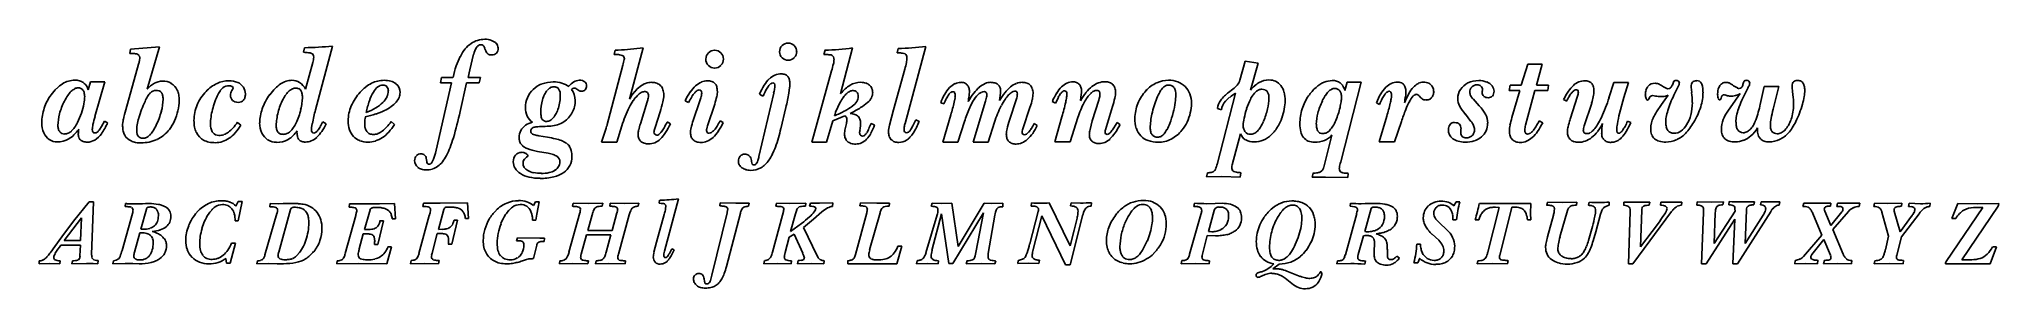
# Model space of a CAD drawing. Extents: x 13 to 1593, y -4 to 197.
import ezdxf

# ---------------------------------------------------------------- set-up
doc = ezdxf.new("R2010")
doc.units = 0
doc.layers.get('0').update_dxf_attribs({"linetype": 'CONTINUOUS'})

msp = doc.modelspace()

# ---------------------------------------------------------------- linework, layer by layer
for p, q in [((110, 190.9), (86.7, 189.1)), ((100.1, 156.8), (110, 190.9)), ((226.9, 190.2), (226, 186.5)), ((235.7, 140.2), (249.5, 191.5)), ((500, 190), (487.4, 188.8)), ((488.9, 148.8), (500, 190)), ((659.1, 153), (668.7, 190)), ((705.4, 189.6), (704.6, 186)), ((711.1, 129.2), (727.8, 191.2)), ((93.1, 176.9), (82.8, 140.1)), ((86.7, 189.1), (86.1, 185.5)), ((86.1, 185.5), (87.4, 185.5)), ((233.5, 178.3), (227.8, 156.8)), ((360.1, 172.3), (363.2, 184.9)), ((483.5, 176.1), (474.7, 142.5)), ((477.3, 188.3), (476.5, 184.7)), ((476.5, 184.7), (477.5, 184.7)), ((646.5, 188.2), (645.6, 184.7)), ((645.6, 184.7), (647.3, 184.7)), ((704.6, 186), (705.7, 186)), ((985.1, 179.4), (980.9, 164.1)), ((995.8, 177.8), (985.1, 179.4)), ((989.4, 156), (995.8, 177.8)), ((1213.2, 176.9), (1207.7, 160)), ((1224.6, 176.9), (1213.2, 176.9)), ((1220, 160), (1224.6, 176.9)), ((54.5, 162.6), (52.6, 156.1)), ((66, 162.6), (54.5, 162.6)), ((58, 134.8), (66, 162.6)), ((345.4, 162), (335.6, 119.4)), ((337.4, 166.3), (336.6, 162)), ((336.6, 162), (345.4, 162)), ((346.6, 166.3), (337.4, 166.3)), ((352.3, 138.7), (357.6, 162)), ((357.6, 162), (367.8, 162)), ((358.8, 166.3), (360.1, 172.3)), ((368.9, 166.3), (358.8, 166.3)), ((367.8, 162), (368.9, 166.3)), ((617.3, 153.6), (618, 158)), ((651.8, 171.5), (636, 114)), ((710.8, 172.9), (701.6, 140)), ((1062.2, 98.1), (1078.8, 162.3)), ((1067.5, 162.3), (1065.6, 155.8)), ((1078.8, 162.3), (1067.5, 162.3)), ((1198.8, 160), (1197.9, 155.7)), ((1207.7, 160), (1198.8, 160)), ((1229.8, 160), (1220, 160)), ((1229.1, 155.7), (1229.8, 160)), ((1282.4, 162.2), (1278.5, 149.9)), ((1294.2, 162.2), (1282.4, 162.2)), ((1290.6, 150), (1294.2, 162.2)), ((1330.9, 152), (1334.5, 159.4)), ((1344.7, 158.5), (1345.2, 154)), ((1403.5, 159), (1400.4, 144.5)), ((1415.4, 159), (1403.5, 159)), ((1410.8, 140.6), (1415.4, 159)), ((474.7, 142.5), (470.5, 127.1)), ((503.1, 146.6), (497.7, 128.9)), ((533.7, 147.4), (536.5, 146.1)), ((545.7, 147.3), (540.2, 131.6)), ((551.8, 127.1), (557.6, 144.7)), ((605.2, 153.5), (593.2, 102.4)), ((593.8, 152.7), (596.5, 151.2)), ((739.8, 145.7), (742.5, 144.9)), ((751.3, 149.9), (750.6, 146.3)), ((776, 147.1), (765.9, 113.9)), ((776.8, 150.3), (776, 147.1)), ((800.9, 149), (795.3, 131.8)), ((805.8, 124.1), (812, 142.7)), ((829.7, 146.8), (832.2, 145.4)), ((832.2, 145.4), (834.6, 150.1)), ((852.4, 147.5), (853, 152.5)), ((867.2, 147.9), (862, 131.2)), ((867.6, 149.2), (867.2, 147.9)), ((872.5, 124), (878.3, 142.7)), ((977.5, 153.5), (962.7, 96.1)), ((975.3, 156.8), (971.8, 154.2)), ((1091, 145.8), (1093.6, 144.5)), ((1173.9, 143.4), (1168.9, 149)), ((1197.9, 155.7), (1206.5, 155.7)), ((1206.5, 155.7), (1200.2, 133.9)), ((1211.2, 127.6), (1218.6, 155.7)), ((1218.6, 155.7), (1229.1, 155.7)), ((1241.9, 148.4), (1244.4, 147)), ((1253.1, 151), (1247.1, 132.5)), ((1258.6, 127.3), (1264.6, 145.5)), ((1287.1, 137.2), (1290.6, 150)), ((1320.9, 144.4), (1316.9, 138.5)), ((1326.1, 152), (1320.9, 144.4)), ((1372, 152.1), (1373.4, 151.7)), ((1380.5, 147.9), (1374.2, 139.1)), ((1384.3, 153.2), (1380.5, 147.9)), ((1388.8, 154.4), (1390.5, 157.7)), ((1426.5, 155), (1427.1, 150)), ((65.7, 130.9), (63.3, 126.7)), ((68.2, 129.6), (65.7, 130.9)), ((175.6, 127.7), (172.8, 130)), ((232.6, 125.5), (233.2, 129.1)), ((244.3, 128.9), (241.8, 130.5)), ((299.5, 128.3), (296.7, 130.6)), ((478.6, 114.1), (482.7, 127.2)), ((509.6, 125.9), (513.5, 138.4)), ((521.9, 128.8), (519.2, 130.3)), ((564.4, 129.8), (561.9, 131.2)), ((610.9, 124.9), (614.9, 142)), ((647.7, 114), (652.7, 131.1)), ((652.7, 131.1), (662.5, 135.3)), ((663.8, 129.2), (662.8, 124.7)), ((686.3, 128), (683.5, 129)), ((701.6, 140), (698.5, 127.8)), ((719.7, 132.1), (717.2, 127.1)), ((722.5, 130.8), (719.7, 132.1)), ((747.9, 136), (741.5, 113.9)), ((753.5, 113.9), (759, 130.8)), ((778.1, 113.9), (783.2, 130.2)), ((817.4, 127.5), (815, 129)), ((837.5, 134.5), (831.8, 114.4)), ((844.2, 114.4), (850.4, 133.8)), ((862, 131.2), (860.2, 124.3)), ((881.9, 129.8), (879.3, 125.6)), ((884.3, 128.2), (881.9, 129.8)), ((962.8, 141.1), (966.1, 140.1)), ((1099.4, 135.1), (1093.1, 114.2)), ((1105.7, 114.2), (1111.2, 130.6)), ((1162.7, 136.5), (1167.2, 130.8)), ((1225.1, 129.7), (1222.3, 131.1)), ((1296, 129.9), (1293.5, 131)), ((335.6, 119.4), (332.4, 105.2)), ((422.8, 118), (415.8, 119.2)), ((466.4, 114.1), (478.6, 114.1)), ((508.7, 122.8), (508.9, 123.5)), ((508.9, 123.5), (509.6, 125.9)), ((636, 114), (647.7, 114)), ((741.5, 113.9), (753.5, 113.9)), ((765.9, 113.9), (778.1, 113.9)), ((805.5, 122.8), (805.8, 124.1)), ((831.8, 114.4), (844.2, 114.4)), ((974.8, 95.8), (981.5, 120.8)), ((1055.2, 119.8), (1048.6, 93.8)), ((1093.1, 114.2), (1105.7, 114.2)), ((1398.2, 125.6), (1398.2, 124.2)), ((325.4, 98.4), (325.1, 101)), ((405.9, 101.9), (407, 102.7)), ((414.7, 106.6), (423.2, 105.1)), ((1061.8, 96.8), (1062.2, 98.1)), ((954.9, 89.4), (954, 86.1)), ((954, 86.1), (966.4, 86.2)), ((956, 89.4), (954.9, 89.4)), ((966.4, 86.2), (981.3, 85.9)), ((981.3, 85.9), (981.7, 89.4)), ((1039.9, 88.9), (1039.2, 85.7)), ((1039.2, 85.7), (1050.1, 85.9)), ((1050.1, 85.9), (1067.9, 85.4)), ((1067.9, 85.4), (1068.3, 88.8)), ((53.2, 65.9), (40.8, 50.2)), ((56.9, 65.9), (53.2, 65.9)), ((55.3, 23.4), (56.9, 65.9)), ((82.7, 64.6), (82.3, 62.1)), ((90.6, 64.2), (85.9, 64.3)), ((93.9, 64.3), (90.6, 64.2)), ((96.3, 64.4), (93.9, 64.3)), ((98.8, 64.5), (96.3, 64.4)), ((101.7, 64.5), (98.8, 64.5)), ((173.4, 66.2), (171.5, 62.5)), ((176.6, 66.2), (173.4, 66.2)), ((173.5, 50.6), (176.6, 66.2)), ((199.3, 64.6), (199, 62)), ((205.8, 64.4), (199.3, 64.6)), ((209.6, 64.5), (205.8, 64.4)), ((212.9, 64.5), (209.6, 64.5)), ((215, 64.6), (212.9, 64.5)), ((217.1, 64.6), (215, 64.6)), ((263.3, 64.2), (262.8, 61.6)), ((287.4, 64.3), (263.3, 64.2)), ((299.5, 64.6), (287.4, 64.3)), ((300.3, 52.3), (299.5, 64.6)), ((322.9, 64.7), (322.2, 62.1)), ((336.2, 64.7), (322.9, 64.7)), ((358.2, 65), (336.2, 64.7)), ((359.1, 52.4), (358.2, 65)), ((413.2, 66), (411.5, 62.9)), ((416.2, 66), (413.2, 66)), ((415.4, 61.5), (416.2, 66)), ((443.4, 64.9), (443, 62.4)), ((455.5, 64.6), (443.4, 64.9)), ((467.3, 64.9), (455.5, 64.6)), ((466.8, 62.4), (467.3, 64.9)), ((473.4, 64.9), (473, 62.4)), ((484.7, 64.6), (473.4, 64.9)), ((496.3, 64.9), (484.7, 64.6)), ((495.8, 62.3), (496.3, 64.9)), ((513.2, 67.2), (512.7, 64.7)), ((512.7, 64.7), (513.4, 64.7)), ((517.1, 26.1), (528.5, 68.3)), ((562.1, 65), (561.7, 62.6)), ((574.5, 64.8), (562.1, 65)), ((585.3, 64.9), (574.5, 64.8)), ((584.8, 62.3), (585.3, 64.9)), ((607.5, 64.8), (606.9, 62.4)), ((618, 64.6), (607.5, 64.8)), ((631.1, 64.9), (618, 64.6)), ((630.7, 62.4), (631.1, 64.9)), ((634.7, 64.8), (634.1, 62.4)), ((642.1, 64.7), (634.7, 64.8)), ((652.7, 65), (642.1, 64.7)), ((652.6, 62.2), (652.7, 65)), ((675.2, 65), (674.5, 62.6)), ((688.2, 64.7), (675.2, 65)), ((698.6, 64.9), (688.2, 64.7)), ((698.1, 62.4), (698.6, 64.9)), ((732.8, 64.8), (732.2, 62.2)), ((740.6, 64.6), (732.8, 64.8)), ((748.7, 64.8), (740.6, 64.6)), ((753.9, 29.8), (748.7, 64.8)), ((774.7, 64.7), (753.9, 29.8)), ((781, 64.5), (774.7, 64.7)), ((789.9, 64.7), (781, 64.5)), ((789.8, 62), (789.9, 64.7)), ((812.9, 65), (812.6, 62.5)), ((844, 30.5), (827.1, 65)), ((845, 65), (844.5, 62.6)), ((852.5, 64.9), (845, 65)), ((861, 62.4), (861.4, 65.1)), ((944.4, 64.8), (943.8, 62.1)), ((961.1, 64.5), (954.2, 64.4)), ((966.7, 64.7), (961.1, 64.5)), ((1070.2, 64.7), (1069.8, 62.3)), ((1081.9, 64.5), (1078.7, 64.4)), ((1085.1, 64.5), (1081.9, 64.5)), ((1087.4, 64.6), (1085.1, 64.5)), ((1090, 64.6), (1087.4, 64.6)), ((1155.3, 65.9), (1153.5, 62.7)), ((1158.2, 65.9), (1155.3, 65.9)), ((1215.5, 64.6), (1174, 64.6)), ((1215.2, 56.6), (1215.5, 64.6)), ((1228.9, 65.7), (1228.3, 63.2)), ((1240.7, 65.3), (1228.9, 65.7)), ((1252.5, 65.7), (1240.7, 65.3)), ((1252.2, 63.1), (1252.5, 65.7)), ((1262.6, 65.7), (1262.1, 63.1)), ((1278.7, 63.2), (1278.7, 65.7)), ((1290.6, 65.6), (1290.4, 63)), ((1299.7, 65.5), (1290.6, 65.6)), ((1311.5, 65.6), (1299.7, 65.5)), ((1311, 63.2), (1311.5, 65.6)), ((1320.4, 65.6), (1320, 63.2)), ((1328.8, 65.5), (1320.4, 65.6)), ((1337.2, 65.6), (1328.8, 65.5)), ((1337, 63.2), (1337.2, 65.6)), ((1349.7, 66), (1349.3, 63.3)), ((1360.8, 65.7), (1349.7, 66)), ((1370.7, 66), (1360.8, 65.7)), ((1370.4, 63.5), (1370.7, 66)), ((1375.5, 66.1), (1375, 63.5)), ((1375, 63.5), (1375.4, 63.5)), ((1395.7, 66), (1384.5, 65.8)), ((1395.2, 63.4), (1395.7, 66)), ((1401.1, 66), (1400.6, 63.5)), ((1408.6, 65.8), (1401.1, 66)), ((1416.1, 66), (1408.6, 65.8)), ((1415.6, 63.3), (1416.1, 66)), ((1435.5, 64.9), (1434.8, 62.2)), ((1446.7, 64.7), (1435.5, 64.9)), ((1457.4, 64.9), (1446.7, 64.7)), ((1457, 62.3), (1457.4, 64.9)), ((1462.8, 64.9), (1462.3, 62.2)), ((1467.4, 64.7), (1462.8, 64.9)), ((1470.8, 64.7), (1467.4, 64.7)), ((1474.8, 64.7), (1470.8, 64.7)), ((1480.6, 64.9), (1474.8, 64.7)), ((1480.3, 62.2), (1480.6, 64.9)), ((1492.5, 64.9), (1492, 62.2)), ((1503.3, 64.6), (1492.5, 64.9)), ((1514.6, 64.9), (1503.3, 64.6)), ((1514.4, 62.3), (1514.6, 64.9)), ((1520.4, 64.8), (1519.9, 62.2)), ((1525.1, 64.5), (1520.4, 64.8)), ((1529.7, 64.4), (1525.1, 64.5)), ((1537.2, 62.2), (1537.5, 64.8)), ((1559.6, 64.6), (1555, 52.5)), ((1575.9, 64.4), (1559.6, 64.6)), ((1592.7, 64.6), (1575.9, 64.4)), ((1592.7, 64.3), (1592.7, 64.6)), ((40.8, 50.2), (31.2, 37.6)), ((33.1, 34.7), (47, 53.1)), ((47, 53.1), (46.4, 34.7)), ((88.2, 56.6), (79.8, 26.7)), ((95, 43.9), (99.5, 59.9)), ((171, 50.6), (173.5, 50.6)), ((204.7, 56.6), (195, 23.1)), ((206.1, 25.3), (215.7, 59.7)), ((268.2, 55), (259.7, 24.1)), ((275.4, 43.5), (279.2, 57.6)), ((286.1, 31.5), (290.7, 50.7)), ((290.7, 50.7), (288, 50.7)), ((297.6, 52.3), (300.3, 52.3)), ((327.5, 54.8), (319.2, 24.3)), ((322.2, 62.1), (323, 62.1)), ((323, 62.1), (323.8, 62.1)), ((334.9, 43.7), (339.3, 59.7)), ((345.7, 31.7), (350.3, 51)), ((350.3, 51), (347.6, 51)), ((356.6, 52.4), (359.1, 52.4)), ((410.7, 51.8), (410.7, 51)), ((410.7, 51), (413.4, 51)), ((413.4, 51), (414.3, 55.9)), ((414.3, 55.9), (415.4, 61.5)), ((448.9, 56.9), (440.1, 25.2)), ((455.3, 42.9), (458.8, 55.4)), ((478.8, 56.9), (475, 42.9)), ((479.9, 23.8), (488.7, 55.4)), ((516.9, 55.8), (510.7, 33.4)), ((567.6, 57.1), (555.3, 6.8)), ((567, 13.7), (578.3, 56.8)), ((568, 59.5), (567.6, 57.1)), ((583.9, 62.3), (584.8, 62.3)), ((612.3, 55.2), (604.1, 25.4)), ((613, 58.2), (612.3, 55.2)), ((618.7, 41.9), (622.7, 56.3)), ((627.6, 48.5), (618.7, 41.9)), ((629.1, 45.2), (637.1, 51.9)), ((630.2, 62.4), (630.7, 62.4)), ((634.1, 62.4), (634.7, 62.4)), ((637.1, 51.9), (644, 57.8)), ((680.2, 57), (671, 23.3)), ((682.5, 27.2), (690.9, 57)), ((697.6, 62.4), (698.1, 62.4)), ((736.9, 55.3), (727.9, 24.9)), ((732.7, 26.6), (740.5, 56.2)), ((740.5, 56.2), (746.3, 16.1)), ((749.6, 16.1), (774.4, 57)), ((774.4, 57), (768.2, 25)), ((778.1, 24.2), (783.3, 55.1)), ((818.3, 58.2), (811.5, 31.9)), ((812.6, 62.5), (813.1, 62.5)), ((814.1, 26.3), (821.2, 54.7)), ((818.5, 59), (818.3, 58.2)), ((821.2, 54.7), (840.5, 15.2)), ((844, 15.2), (853.8, 53.5)), ((849.7, 52.7), (847.3, 43.1)), ((949.5, 55.7), (940.4, 23.6)), ((955.7, 42), (960.3, 58.9)), ((1075.2, 56.6), (1066, 23.2)), ((1069.8, 62.3), (1073.6, 61.9)), ((1081.7, 41.9), (1086.7, 60.4)), ((1147.8, 43.4), (1141.8, 49)), ((1152.7, 52.4), (1152.7, 51.5)), ((1152.7, 51.5), (1155.4, 51.5)), ((1170.7, 51.4), (1173.7, 51.4)), ((1190, 61.4), (1180.8, 25.3)), ((1187, 61.5), (1190, 61.4)), ((1190.4, 22.6), (1200.2, 61.5)), ((1212.8, 51.4), (1215.4, 51.4)), ((1215.4, 51.4), (1215.2, 56.6)), ((1233.7, 55.1), (1228.9, 37.6)), ((1239, 37.6), (1245, 58.8)), ((1251.1, 63.2), (1251.7, 63.2)), ((1251.7, 63.2), (1252.2, 63.1)), ((1267.6, 56.8), (1267.1, 54.3)), ((1267.8, 41.8), (1271.7, 56)), ((1295.6, 58.2), (1294.1, 15.8)), ((1295.6, 58.7), (1295.6, 58.2)), ((1297.7, 15.8), (1329, 58)), ((1304, 29.7), (1305, 59.2)), ((1319.9, 50.9), (1313.4, 42.1)), ((1354.8, 57.3), (1353.2, 16)), ((1354.8, 58.3), (1354.8, 57.3)), ((1356.8, 16), (1380, 51.9)), ((1380.1, 58.4), (1363.3, 32.2)), ((1363.3, 32.2), (1364.2, 57)), ((1380, 51.9), (1378.4, 16)), ((1380.1, 59.3), (1380.1, 58.4)), ((1382, 16), (1409.3, 58.5)), ((1388.4, 32.2), (1389.4, 59.3)), ((1402.8, 55.1), (1388.4, 32.2)), ((1434.8, 62.2), (1435.4, 62.2)), ((1442.8, 56.5), (1450.2, 39.1)), ((1457.3, 46.9), (1452.6, 58.3)), ((1456.4, 62.3), (1457, 62.3)), ((1466.3, 57.9), (1457.3, 46.9)), ((1458.9, 43.7), (1471.6, 58.1)), ((1480.1, 62.2), (1480.3, 62.2)), ((1498.5, 57.5), (1503.8, 38.2)), ((1508.4, 58.3), (1508.4, 59.1)), ((1513.2, 41.6), (1508.4, 58.3)), ((1522.5, 54.3), (1513.2, 41.6)), ((1514.3, 37.7), (1528.5, 56.2)), ((1580, 61.3), (1550.3, 17.8)), ((1555, 52.5), (1558.1, 52.5)), ((1562.9, 19.1), (1592.1, 62.3)), ((1572.4, 61.3), (1580, 61.3)), ((31.2, 37.6), (25.6, 30)), ((46.4, 34.7), (33.1, 34.7)), ((89.8, 25.2), (94.1, 40.8)), ((94.1, 40.8), (95, 40.9)), ((95, 40.9), (95.7, 40.9)), ((167, 16.4), (171.2, 32.5)), ((171.2, 32.5), (168, 32.5)), ((271.1, 28), (274.3, 40.1)), ((274.3, 40.1), (277.2, 40.1)), ((278.5, 43.6), (275.4, 43.5)), ((329.8, 24.6), (333.9, 40.3)), ((333.9, 40.3), (336.8, 40.3)), ((338.1, 43.8), (334.9, 43.7)), ((342.8, 31.7), (345.7, 31.7)), ((398.5, 36.9), (397.8, 34.5)), ((397.8, 34.5), (398.5, 34.5)), ((416.5, 36.6), (398.5, 36.9)), ((420.3, 36.6), (416.5, 36.6)), ((420, 34), (420.3, 36.6)), ((450, 23.8), (454.2, 39.2)), ((454.2, 39.2), (473.9, 39.2)), ((475, 42.9), (455.3, 42.9)), ((473.9, 39.2), (470, 25.2)), ((510.7, 33.4), (508.6, 25.2)), ((614.5, 25), (617.6, 37.4)), ((617.6, 37.4), (621.7, 39.7)), ((621.7, 39.7), (628.5, 24.5)), ((640.2, 22.3), (629.1, 45.2)), ((847.3, 43.1), (844, 30.5)), ((951, 24.8), (954.7, 38.8)), ((954.7, 38.8), (961.3, 38.5)), ((1076.3, 23.3), (1080.6, 38.6)), ((1089.5, 31.8), (1089.2, 26.7)), ((1089.5, 32.7), (1089.5, 31.8)), ((1126.6, 31.8), (1123.7, 31.8)), ((1136, 39.7), (1141.2, 34.9)), ((1265.3, 46.1), (1262, 34.7)), ((1265.7, 34.4), (1267.8, 41.8)), ((1313.4, 42.1), (1304, 29.7)), ((1450.2, 39.1), (1435.4, 21.8)), ((1442.1, 23.4), (1451.7, 35.6)), ((1451.7, 35.6), (1457, 22.8)), ((1467.4, 23.7), (1458.9, 43.7)), ((1503.8, 38.2), (1501.3, 27.3)), ((1510.5, 22.8), (1514.3, 37.7)), ((13, 18.3), (13, 16)), ((13, 16), (21.2, 16.2)), ((21.2, 16.2), (29.6, 16)), ((25.6, 30), (22.3, 25.4)), ((29.6, 16), (29.9, 18.3)), ((30.4, 31), (46.2, 31)), ((39.9, 18.3), (39.4, 15.9)), ((39.4, 15.9), (51.2, 16.2)), ((46.2, 31), (45.9, 22.3)), ((51.2, 16.2), (53.9, 16.1)), ((53.9, 16.1), (56.4, 16.1)), ((55.3, 22.8), (55.3, 23.4)), ((56.4, 16.1), (60.3, 16)), ((60.3, 16), (60.5, 18.6)), ((72.9, 18.3), (72.5, 16)), ((72.5, 16), (82.2, 16.2)), ((82.2, 16.2), (88.4, 16.1)), ((88.4, 16.1), (93.7, 15.9)), ((163.6, 20.3), (164, 16.4)), ((164, 16.4), (167, 16.4)), ((189, 18.3), (188.6, 15.9)), ((188.6, 15.9), (197.8, 16.1)), ((197.8, 16.1), (204.9, 16)), ((204.9, 16), (209.9, 15.9)), ((253.3, 18.2), (252.9, 15.9)), ((252.9, 15.9), (270.2, 16.2)), ((270.2, 16.2), (293.4, 16)), ((283.3, 31.5), (286.1, 31.5)), ((293.4, 16), (296.9, 29.7)), ((296.9, 29.7), (294.2, 29.7)), ((312.8, 18.6), (312.4, 15.9)), ((312.4, 15.9), (323.3, 16.1)), ((323.3, 16.1), (335, 15.9)), ((335, 15.9), (335.5, 18.6)), ((402.6, 18.3), (406.8, 19.7)), ((410.6, 20.1), (411.6, 20.1)), ((411.6, 20.1), (414.2, 31)), ((432.8, 18.3), (432.5, 15.9)), ((432.5, 15.9), (442.9, 16.1)), ((442.9, 16.1), (455.4, 15.8)), ((455.4, 15.8), (455.8, 18.3)), ((461.9, 18.3), (461.4, 15.9)), ((461.4, 15.9), (472.1, 16.1)), ((472.1, 16.1), (485.3, 15.8)), ((485.3, 15.8), (485.7, 18.3)), ((523, 28.1), (521.3, 24.7)), ((524.9, 27.2), (523, 28.1)), ((597.8, 18.6), (597.3, 16)), ((597.3, 16), (608.4, 16.2)), ((608.4, 16.2), (619.1, 16)), ((613.9, 22.5), (614.5, 25)), ((619.1, 16), (619.6, 18.4)), ((624.9, 18.5), (624.3, 15.9)), ((624.3, 15.9), (635.8, 16.2)), ((635.8, 16.2), (645.6, 16)), ((645.6, 16), (645.9, 18.3)), ((665, 18.5), (664.8, 15.9)), ((664.8, 15.9), (681.8, 16)), ((681.8, 16), (704.3, 15.9)), ((704.3, 15.9), (708.3, 30.1)), ((708.3, 30.1), (705.3, 30.1)), ((720.7, 18.4), (720.2, 15.9)), ((720.2, 15.9), (729.1, 16.1)), ((729.1, 16.1), (737.6, 15.9)), ((737.6, 15.9), (737.9, 18.4)), ((746.3, 16.1), (749.6, 16.1)), ((761, 18.4), (760.3, 15.9)), ((760.3, 15.9), (772.5, 16.1)), ((768.2, 25), (767.6, 22.4)), ((772.5, 16.1), (783.5, 15.9)), ((783.5, 15.9), (784.1, 18.4)), ((802.3, 18.7), (802, 16.2)), ((802, 16.2), (810.5, 16.4)), ((810.5, 16.4), (818.9, 16.2)), ((818.9, 16.2), (819.3, 18.8)), ((934.1, 18.5), (933.7, 15.9)), ((933.7, 15.9), (945, 16.1)), ((945, 16.1), (956.3, 15.9)), ((956.3, 15.9), (956.5, 18.4)), ((1059.6, 18.3), (1059.1, 15.9)), ((1059.1, 15.9), (1070.3, 16.1)), ((1081.6, 15.7), (1082.1, 18.2)), ((1089.2, 26.7), (1089.1, 23.7)), ((1099.9, 22.9), (1099.9, 27.6)), ((1109.6, 20.5), (1107.4, 22.1)), ((1121.3, 16.8), (1124.3, 16.8)), ((1124.3, 16.8), (1125.9, 20.4)), ((1172.7, 18.3), (1172.1, 15.9)), ((1172.1, 15.9), (1184.8, 16.1)), ((1184.8, 16.1), (1196.6, 15.9)), ((1196.6, 15.9), (1197.1, 18.6)), ((1294.1, 15.8), (1297.7, 15.8)), ((1353.2, 16), (1356.8, 16)), ((1378.4, 16), (1382, 16)), ((1428.5, 18.7), (1428.3, 15.9)), ((1428.3, 15.9), (1436.6, 16.1)), ((1436.6, 16.1), (1446.5, 15.8)), ((1446.5, 15.8), (1446.8, 18.8)), ((1452.1, 18.6), (1451.5, 15.9)), ((1451.5, 15.9), (1462.9, 16.1)), ((1462.9, 16.1), (1474, 15.9)), ((1474, 15.9), (1474.2, 18.6)), ((1492.7, 18.4), (1492.4, 15.9)), ((1492.4, 15.9), (1504.3, 16.1)), ((1504.3, 16.1), (1515.7, 15.9)), ((1515.7, 15.9), (1515.9, 18.6)), ((1549.9, 15.9), (1585.8, 15.9)), ((1571, 19.1), (1562.9, 19.1)), ((1585.8, 15.9), (1590.8, 29.6)), ((1590.8, 29.6), (1587.8, 29.6)), ((549.4, 1.6), (549, 3.7)), ((840.5, 15.2), (844, 15.2)), ((1007.4, 11.8), (1012.6, 15.7)), ((1017.5, 4.3), (1022.9, 0)), ((1029.5, 5.8), (1020.1, 9.5)), ((1045.7, 9.2), (1045, 8.2))]:
    msp.add_line(p, q)
for centre, radius, start, end in [((220, 493), 302.9, 271.305, 275.58), ((374.7, 174.3), 23.6, 125.063, 140.546), ((372.1, 177.9), 19.1, 89.499, 124.98), ((382.1, 180.2), 19.4, 148.31, 165.955), ((369.9, 187.7), 5.1, 122.691, 148.338), ((369, 188.9), 3.68, 89.466, 121.393), ((369.3, 190), 2.57, 48.028, 94.054), ((366.7, 188.1), 5.74, 17.256, 41.317), ((409.4, 203.1), 39.6, 199.557, 203.085), ((372.5, 182.6), 14.5, 68.704, 90.949), ((374.4, 187.1), 9.59, 41.496, 69.36), ((377.6, 189.9), 5.34, 0.845, 42.148), ((375.4, 189.9), 7.6, 342.812, 0.866), ((616.5, 187.1), 6.65, 134.061, 180.865), ((616.7, 187.3), 6.65, 89.135, 135.939), ((616.9, 187.3), 6.65, 44.061, 90.865), ((617, 187.1), 6.65, 359.135, 45.939), ((643.5, 361.2), 173, 270.991, 278.389), ((698.2, 444.7), 255.3, 271.61, 276.653), ((87.6, 163.5), 22.1, 82.21, 90.685), ((89.9, 179.3), 6.13, 63.468, 83.446), ((91.4, 182.6), 2.5, 21.603, 60.047), ((53.1, 189.1), 41.8, 343.09, 347.044), ((88.7, 181.5), 5.42, 358.189, 21.024), ((85.5, 181.8), 8.6, 345.962, 357.39), ((225, 142.1), 44.4, 83.346, 88.608), ((229.1, 175.5), 10.7, 70.776, 84.418), ((231.7, 183.3), 2.45, 29.267, 69.34), ((219.6, 183.1), 14.7, 341.137, 358.111), ((230.4, 182.8), 3.91, 357.771, 27.035), ((428, 148.5), 83.3, 161.043, 167.671), ((401.2, 157.7), 55, 152.358, 161.1), ((383.5, 167.1), 34.9, 140.562, 152.477), ((382.1, 191.7), 9.95, 204.57, 215.061), ((377.4, 188.3), 4.16, 214.551, 233.346), ((376.8, 187.9), 3.44, 236.24, 258.375), ((377.7, 192.1), 7.75, 257.961, 270.809), ((377.9, 190.2), 5.87, 268.99, 290.645), ((378.4, 188.7), 4.28, 291.353, 318.125), ((378, 189.1), 4.92, 318.352, 342.507), ((474.7, 343.7), 155.5, 270.955, 274.675), ((477.7, 159.7), 25, 82.927, 90.547), ((479.9, 176.2), 8.35, 67.827, 83.691), ((482, 181.3), 2.86, 34.576, 67.709), ((423.3, 193.2), 62.6, 344.19, 348.556), ((482, 181.4), 2.78, 358.305, 32.102), ((481, 181.6), 3.77, 348.193, 357.094), ((557.3, 181.2), 6.83, 134.141, 180.993), ((557.5, 180.9), 7.07, 179.003, 225.059), ((557.4, 181.3), 6.85, 88.996, 135.751), ((557.4, 180.6), 6.77, 223.347, 270.899), ((557.7, 181.3), 6.85, 44.249, 91.004), ((557.7, 180.5), 6.71, 268.846, 317.196), ((557.8, 181.2), 6.83, 359.007, 45.859), ((557.5, 181), 7.14, 315.485, 0.751), ((616.5, 186.9), 6.65, 179.135, 225.939), ((616.7, 186.8), 6.65, 224.061, 270.865), ((616.9, 186.7), 6.58, 268.874, 316.502), ((617, 187), 6.72, 314.628, 0.604), ((647.5, 165.5), 19.2, 81.642, 90.688), ((649.6, 178.6), 6.02, 62.975, 82.646), ((577.6, 193.2), 77.3, 343.66, 348.056), ((651, 181.7), 2.58, 25.557, 61.004), ((633.7, 181.6), 20.1, 347.264, 358.111), ((649.6, 181.1), 4.12, 358.265, 24.169), ((705.9, 163.5), 22.5, 82.298, 90.643), ((708.2, 179), 6.81, 64.718, 83.326), ((653.9, 190.3), 59.5, 342.993, 348.305), ((709.9, 182.9), 2.6, 25.42, 62.642), ((708.1, 182.2), 4.46, 358.137, 24.031), ((692.3, 182.5), 20.3, 347.771, 358.668), ((46, 138.1), 27, 121.566, 134.285), ((43, 143), 21.3, 107.197, 121.617), ((41.6, 147.2), 16.8, 90.131, 107.028), ((41.7, 150.1), 14, 74.366, 90.577), ((42.7, 153.6), 10.4, 54.311, 74.124), ((43.2, 154.3), 9.43, 33.069, 54.238), ((41.6, 153.4), 11.3, 13.892, 32.637), ((114.6, 145.4), 18.4, 118.231, 141.733), ((112.4, 149.2), 14, 90.081, 117.846), ((112.7, 149.6), 13.7, 60.007, 91.441), ((113.3, 151.2), 11.9, 23.936, 58.537), ((169.7, 133.8), 30.6, 115.735, 136.299), ((166, 140.9), 22.6, 89.954, 115.146), ((166, 151.8), 7.73, 89.896, 128.863), ((166.2, 154.6), 4.92, 63.29, 92.234), ((166.4, 146.5), 17, 66.9, 91.223), ((167.3, 157), 2.3, 40.215, 62.821), ((168.3, 157.8), 1.02, 0.667, 39.736), ((169, 152.5), 10.5, 33.998, 67.164), ((169.5, 153), 9.76, 359.282, 33.152), ((222.7, 138.2), 27.3, 123.479, 135.397), ((217.8, 145.6), 18.5, 108.012, 123.461), ((216.7, 148.8), 15.1, 90.061, 107.788), ((216.7, 152.5), 11.4, 57.102, 90.108), ((214.8, 149.7), 14.8, 28.599, 56.718), ((298.5, 130.4), 35.8, 128.311, 138.074), ((293.1, 137.2), 27.2, 116.556, 128.291), ((291.1, 141.4), 22.5, 89.903, 116.595), ((295.2, 147.1), 14.7, 128.309, 150.151), ((290.2, 153.4), 6.66, 90.759, 127.935), ((290.3, 156), 4.1, 42.464, 92.339), ((291.4, 144.8), 19.1, 74.541, 90.823), ((289.7, 155.5), 4.82, 357.953, 41.484), ((293.4, 152.3), 11.4, 51.382, 74.43), ((295.1, 154.2), 8.85, 358.5, 51.909), ((426, 141.2), 21.3, 111.142, 133.842), ((427.1, 138.2), 24.4, 89.227, 110.831), ((427.8, 153.3), 5.38, 90.342, 119.5), ((427.7, 138.9), 23.7, 73.767, 90.66), ((427.9, 152.5), 6.12, 69.1, 91.186), ((428.6, 154.5), 4.08, 39.405, 68.353), ((429.5, 145.4), 17, 52.383, 73.496), ((452.8, 149), 16.3, 122.482, 142.62), ((448.5, 155.6), 8.35, 90.693, 122.183), ((448.5, 154.5), 9.52, 75.377, 90.822), ((449.6, 158.5), 5.31, 52.566, 75.379), ((450.3, 159.6), 4.06, 357.593, 52.118), ((450.1, 159.2), 4.25, 316.784, 3.083), ((514.1, 137.4), 27.2, 127.818, 140.537), ((507, 146.9), 15.4, 90.219, 128.372), ((507.1, 150.9), 11.3, 70.043, 91.017), ((508.2, 154.2), 7.88, 42.689, 69.422), ((507.5, 153.6), 8.82, 18.024, 42.411), ((562.1, 137.8), 29.4, 132.552, 145.601), ((553.6, 147.1), 16.8, 113.68, 132.628), ((551.8, 151.1), 12.5, 90.056, 113.243), ((551.9, 153.5), 10.1, 71.218, 90.996), ((553, 156.8), 6.6, 44.492, 70.748), ((552.8, 156.7), 6.82, 18.232, 43.933), ((548.9, 155.5), 10.8, 359.033, 17.877), ((643.6, 131.4), 54.2, 148.158, 156.869), ((620.8, 145.7), 27.3, 134.644, 148.404), ((623.3, 143), 27.6, 144.087, 152.294), ((608.7, 153.7), 9.6, 128.176, 144.823), ((612, 154.5), 14.8, 113.349, 134.461), ((604.7, 158.9), 2.98, 92.821, 129.363), ((604.6, 160.6), 1.28, 28.113, 92.279), ((602.6, 159.6), 3.5, 357.503, 27.569), ((590, 159.8), 16.1, 350.1, 358.773), ((611.2, 156.1), 13, 89.69, 112.722), ((611.4, 160.9), 8.19, 69.552, 91.147), ((612.3, 163.5), 5.43, 40.444, 68.87), ((611.2, 162.8), 6.75, 14.695, 39.41), ((604.9, 161.1), 13.3, 359.067, 14.795), ((592.6, 161.4), 25.6, 352.469, 358.883), ((677.8, 140.8), 22.1, 120.134, 132.824), ((675.3, 145.2), 17.1, 89.859, 120.197), ((675.6, 149.3), 13, 73.056, 90.853), ((676.9, 153.8), 8.33, 48.865, 72.776), ((677.6, 154.6), 7.23, 23.012, 48.912), ((764.8, 140.4), 25.1, 135.456, 150.368), ((758.4, 146.8), 16.1, 116.289, 135.834), ((756, 151.5), 10.7, 90.194, 115.835), ((756.1, 154.4), 7.89, 69.533, 90.947), ((756.7, 156.3), 5.9, 42.843, 68.852), ((756.3, 155.9), 6.45, 18.29, 42.749), ((792.1, 134), 32.3, 130.934, 142.759), ((782.6, 144.9), 17.8, 113.497, 131.075), ((780.3, 150.3), 12, 90.29, 113.207), ((780.4, 151.2), 11, 73.712, 90.846), ((781.5, 155.3), 6.82, 49.894, 73.51), ((782.3, 156.2), 5.64, 23.152, 49.813), ((781.1, 155.8), 6.92, 359.031, 22.266), ((814.8, 135.9), 29.4, 129.493, 141.957), ((806.8, 145.6), 16.9, 111.097, 129.371), ((805.7, 148.3), 14, 89.931, 110.699), ((805.9, 151.9), 10.3, 70.659, 91.019), ((807, 155.2), 6.9, 43.457, 70.119), ((806.5, 154.9), 7.47, 17.864, 42.966), ((855.5, 140), 26.1, 134.47, 148.467), ((847.9, 147.8), 15.3, 114.628, 134.625), ((846.3, 151.1), 11.6, 89.96, 114.093), ((846.4, 154.8), 7.95, 69.664, 90.943), ((847.1, 156.7), 5.92, 43.06, 68.998), ((846.7, 156.4), 6.38, 18.01, 42.86), ((843.4, 155.4), 9.87, 359.092, 17.662), ((879.9, 135.7), 29.5, 128.073, 141.281), ((873.5, 143.9), 19.1, 110.392, 128.043), ((872.3, 147), 15.8, 89.962, 110.037), ((872.5, 152.2), 10.5, 71.067, 91.006), ((873.6, 155.6), 6.91, 44.167, 70.58), ((873.3, 155.4), 7.3, 18.727, 43.775), ((925.7, 136.4), 28.1, 114.915, 136.705), ((923.6, 141.2), 22.8, 90.252, 115.02), ((924.5, 152.4), 7.86, 117.58, 139.715), ((923.5, 154.2), 5.85, 89.817, 116.813), ((923.6, 143.5), 20.5, 69.249, 90.526), ((923.7, 154), 6.06, 66.733, 91.249), ((924.2, 155.4), 4.53, 35.861, 65.638), ((922.2, 154.1), 6.86, 12.504, 35.053), ((925, 146.9), 16.8, 45.64, 69.456), ((925, 147.3), 16.6, 20.33, 44.778), ((965.1, 171.6), 18, 304.57, 319.798), ((969.1, 167.5), 12.3, 322.594, 344.322), ((1012.2, 137.4), 29.4, 131.017, 140.725), ((1006.7, 143.6), 21.1, 118.9, 131.018), ((1004.4, 148), 16.2, 90.042, 119.102), ((1004.6, 151.5), 12.7, 65.989, 90.952), ((1004.9, 152.8), 11.4, 38.063, 64.931), ((1002.2, 150.6), 14.8, 15.088, 38.028), ((1067.4, 129.9), 37.8, 131.526, 145.346), ((1058.4, 140.2), 24.1, 113.29, 131.62), ((1055.5, 147.1), 16.6, 90.821, 113.552), ((1055.4, 151.3), 12.5, 73.82, 90.617), ((1056.3, 154.4), 9.2, 52.967, 73.543), ((1055.9, 154.1), 9.7, 32.612, 52.475), ((1052.1, 151.7), 14.1, 17.012, 32.448), ((1117.9, 139.4), 27, 135.573, 149.549), ((1109.5, 147.7), 15.2, 115.074, 135.637), ((1107.8, 150.9), 11.6, 89.901, 114.482), ((1108, 153.8), 8.65, 70.916, 91.123), ((1109.1, 157), 5.31, 42.41, 70.439), ((1108.4, 156.6), 6.09, 15.701, 41.246), ((1103.2, 155.1), 11.5, 359.024, 15.692), ((1142.6, 139), 29.2, 138.213, 150.712), ((1131.2, 149.2), 13.8, 117.603, 138.342), ((1129, 153.2), 9.33, 90.078, 117.016), ((1129.2, 153.6), 8.89, 62.732, 91.348), ((1130, 155.2), 7.11, 29.84, 62.136), ((1129.8, 155), 7.36, 359.983, 30.487), ((1171.1, 148.5), 14.7, 115.208, 146.828), ((1173.2, 144.3), 19.4, 89.212, 115.75), ((1172.4, 154.3), 6.1, 136.738, 181.366), ((1171.9, 155), 5.3, 89.283, 138.254), ((1172.1, 154), 6.24, 73.353, 90.832), ((1173.8, 147.2), 16.5, 68.198, 91.12), ((1172.7, 156.2), 4, 49.575, 73.1), ((1173, 156.5), 3.53, 357.481, 48.922), ((1176.1, 152.6), 10.7, 39.437, 68.622), ((1179.1, 155.1), 6.71, 0.682, 39.915), ((1268.8, 139.7), 27.6, 133.292, 146.141), ((1259.6, 149.4), 14.3, 112.349, 133.049), ((1259, 150.5), 13, 89.681, 111.771), ((1259.2, 154.2), 9.27, 71.126, 91.052), ((1260.2, 157.5), 5.88, 43.629, 70.659), ((1259.8, 157.2), 6.33, 16.884, 42.734), ((1255.2, 155.9), 11.1, 359.011, 16.715), ((1316.1, 153.6), 8.19, 138.697, 162.034), ((1315.4, 154.4), 7.16, 88.352, 139.129), ((1315.7, 151.7), 9.81, 79.137, 90.599), ((1316.6, 156.3), 5.09, 61.588, 79.35), ((1285.9, 103.7), 66, 56.342, 59.931), ((1330, 169.7), 13.4, 236.009, 245.811), ((1324.7, 161.5), 5, 312.979, 343.17), ((1361.4, 148.9), 33.7, 154.94, 160.671), ((1331.7, 162.6), 1.05, 107.263, 149.454), ((1332.4, 160.5), 3.23, 88.186, 107.984), ((1332.7, 160.8), 3.01, 53.002, 93.148), ((1333.3, 161.7), 1.91, 358.786, 51.787), ((1329.9, 162), 5.32, 330.408, 355.922), ((1352.9, 158.6), 8.22, 164.996, 180.943), ((1349.1, 159.7), 4.22, 140.162, 165.07), ((1348.4, 160.1), 3.45, 110.55, 139.048), ((1349.1, 158.2), 5.41, 88.846, 109.946), ((1349.3, 159.6), 4.11, 26.012, 91.754), ((1344.5, 157), 9.54, 9.178, 27.484), ((1331.7, 154.7), 22.5, 359.357, 9.664), ((1375.2, 154.3), 8.99, 143.82, 164.508), ((1373.3, 155.8), 6.6, 120.024, 144.698), ((1372.5, 157.1), 5.08, 89.521, 118.915), ((1372.7, 151.6), 10.6, 79.309, 90.633), ((1373.7, 156.9), 5.15, 61.28, 79.601), ((1347.4, 113.4), 55.9, 54.506, 59.1), ((1389.1, 171.8), 15.7, 234.334, 243.457), ((1383.7, 159.5), 2.24, 266.811, 320.421), ((1380.1, 161.8), 6.5, 324.737, 348.716), ((1397.9, 158.1), 11.7, 159.956, 168.077), ((1390.6, 160.8), 3.91, 143.862, 160.755), ((1388.8, 162.1), 1.74, 110.436, 141.528), ((1389.2, 160.8), 3.08, 88.664, 109.894), ((1389.4, 161.1), 2.81, 50.07, 92.07), ((1367, 170.4), 26.7, 331.554, 337.388), ((1389.8, 161.6), 2.14, 358.215, 49.736), ((1388, 161.7), 3.97, 336.983, 357.587), ((1432.2, 159.5), 6.08, 162.525, 180.993), ((1467.6, 160.6), 41.5, 181.71, 187.788), ((1429.9, 160.2), 3.64, 136.232, 162.241), ((1430.1, 159.9), 3.98, 87.288, 134.71), ((1430.4, 157.5), 6.36, 67.058, 91.242), ((1431, 159.1), 4.68, 36.323, 66.009), ((1429.1, 157.8), 6.96, 12.709, 35.48), ((1421.6, 156.1), 14.7, 359.163, 12.993), ((52.7, 129.9), 37.5, 143.316, 161.897), ((54.8, 129), 39.7, 134.263, 144.11), ((75.9, 124.8), 48, 152.455, 165.498), ((71.4, 128.3), 42.4, 146.377, 153.77), ((54.1, 139.8), 21.6, 135.007, 146.594), ((46.5, 147.5), 10.7, 116.768, 135.272), ((44.5, 151.4), 6.45, 90.464, 116.479), ((44.7, 153.3), 4.55, 37.075, 92.495), ((-8.8, 156), 58.9, 341.504, 349.24), ((43.3, 152.3), 6.24, 14.874, 36.829), ((15.4, 151.7), 34.3, 348.76, 358.876), ((39.2, 151.2), 10.4, 359.236, 14.802), ((183.7, 107), 94.2, 154.966, 163.609), ((134.4, 130.7), 39.5, 149.281, 155.973), ((114.7, 142.6), 16.5, 137.664, 149.674), ((107.2, 149.4), 6.37, 89.524, 138.099), ((107.4, 149.5), 6.26, 68.331, 91.209), ((108.1, 151.4), 4.34, 38.209, 67.47), ((106.7, 150.4), 5.95, 13.575, 37.236), ((72.8, 149.5), 40.1, 344.644, 358.879), ((100.7, 148.9), 12.2, 359.12, 13.783), ((109.2, 149.1), 16.6, 10.715, 24.76), ((88.5, 147.9), 37.4, 346.767, 359.618), ((102.2, 147.8), 23.7, 359.636, 10.702), ((169.4, 131.6), 31.6, 156.713, 180.02), ((172.7, 130.2), 35.3, 135.402, 156.854), ((212.7, 125.7), 61.7, 154.072, 166.359), ((174.3, 144.2), 19, 143.084, 153.67), ((168.4, 148.7), 11.7, 128.462, 143.159), ((174.7, 151.8), 7.47, 149.06, 179.772), ((172.6, 151.6), 5.37, 177.937, 227.496), ((157.9, 162.2), 12.3, 327.496, 337.608), ((172.8, 151.9), 5.75, 227.495, 250.893), ((168.4, 157.9), 0.901, 337.375, 355.438), ((173.4, 153.7), 7.61, 251.373, 270.768), ((173.6, 151.3), 5.24, 269.11, 320.861), ((172.7, 152.3), 6.56, 319.353, 341.531), ((170.8, 152.8), 8.45, 341.958, 0.681), ((237, 124.7), 47.1, 144.016, 159.771), ((234, 127), 43.2, 135.324, 144.097), ((248.1, 128), 43.7, 151.795, 166.486), ((236.5, 134.5), 30.4, 143.492, 152.255), ((225.8, 142.5), 17.1, 130.759, 143.645), ((221.6, 147.4), 10.6, 113.906, 130.941), ((220, 151), 6.67, 90.448, 113.7), ((220, 152.2), 5.43, 66.188, 91.261), ((220.5, 153.4), 4.17, 35.101, 65.016), ((169.3, 153.7), 56.1, 346.235, 351.815), ((218.5, 152.1), 6.52, 12.173, 34.355), ((211.2, 150.5), 14, 359.19, 12.499), ((191.9, 150.5), 33.3, 351.719, 359.62), ((293.5, 131), 31.4, 156.973, 179.72), ((299.1, 128.7), 37.4, 136.733, 157.183), ((356.5, 120.8), 81.7, 160.974, 167.976), ((314.2, 135.6), 36.9, 149.384, 161.294), ((268.9, 167.5), 30.1, 300.926, 314.487), ((278.1, 158.4), 17.2, 314.065, 333.184), ((275.3, 173.3), 37.4, 295.35, 305.09), ((283.6, 155.4), 10.8, 333.969, 359.912), ((284.2, 160.7), 21.9, 304.973, 318.895), ((290, 155.7), 14.3, 318.745, 336.772), ((293.8, 154), 10.1, 337.12, 359.824), ((424.6, 142), 19.6, 156.353, 180.231), ((425.6, 141.6), 20.7, 133.773, 156.388), ((452.6, 138.2), 35.2, 163.495, 180.309), ((444.2, 140.8), 26.5, 153.615, 163.665), ((435.1, 145.3), 16.3, 139.827, 153.691), ((429.7, 150.1), 9.09, 119.987, 140.511), ((397.5, 151.9), 35.6, 343.124, 0.513), ((427.5, 153.7), 5.33, 14.151, 38.364), ((422.4, 152.4), 10.7, 359.093, 14.305), ((444.6, 154.3), 3.23, 90.646, 137.429), ((430.4, 147.8), 14.7, 359.718, 36.296), ((424, 147.6), 21.1, 332.408, 0.389), ((444.6, 155.4), 2.18, 58.925, 90.529), ((432.1, 135.3), 25.8, 53.999, 58.042), ((452.3, 162.8), 8.29, 232.728, 244.952), ((450, 159), 3.87, 250.989, 272.148), ((450.4, 159.2), 4.08, 267.47, 314.188), ((537.8, 116.5), 55.4, 145.794, 152.557), ((530.4, 123.9), 48.4, 140.387, 149.049), ((514.5, 132.5), 27.1, 135.137, 146.033), ((505.9, 141.2), 14.9, 120.715, 135.522), ((501.1, 149.4), 5.38, 92.219, 121.524), ((501, 150.4), 4.4, 72.388, 91.063), ((501.6, 152.2), 2.53, 45.044, 72.124), ((469.2, 157.6), 35.7, 342.004, 346.924), ((501.5, 152.2), 2.59, 17.195, 43.835), ((494.7, 151.9), 9.51, 346.088, 358.009), ((499.5, 151.6), 4.63, 358.963, 17.014), ((425.1, 167.1), 93, 342.046, 347.23), ((489.2, 152.9), 27.4, 346.508, 358.262), ((503.2, 152.3), 13.3, 359.126, 17.664), ((582.2, 123.9), 53.9, 145.426, 154.138), ((607.5, 106.7), 81.2, 147.177, 150.944), ((564.4, 134.7), 29.9, 140.154, 147.503), ((548.5, 148.1), 9.06, 124.045, 140.634), ((545.3, 152.9), 3.3, 92.108, 124.752), ((545.2, 154.5), 1.7, 36.868, 92), ((518.1, 157.5), 29.4, 339.657, 346.843), ((544.1, 153.8), 3, 356.648, 34.547), ((534.2, 153.8), 12.9, 346.483, 358.972), ((489.7, 166.2), 71.2, 342.413, 347.623), ((537.8, 155.9), 22, 346.968, 358.407), ((654.9, 126.1), 63.5, 152.035, 156.741), ((554.7, 165.5), 51.8, 346.635, 350.602), ((433.9, 185.1), 186.1, 346.611, 350.264), ((710, 118.5), 58.3, 151.439, 163.341), ((689.7, 129.3), 35.3, 143.167, 151.01), ((684, 134.1), 31.2, 132.824, 142.899), ((676.5, 139.2), 18.8, 131.421, 143.355), ((643.6, 175.6), 41, 297.668, 307.521), ((671.2, 145.3), 10.8, 114.886, 131.63), ((669.3, 149.4), 6.24, 90.637, 114.771), ((659.9, 154.4), 14.3, 307.062, 328.059), ((669.3, 151.2), 4.42, 68.499, 91.116), ((669.7, 152.4), 3.19, 39.533, 67.671), ((665.3, 151), 7.96, 328.558, 359.586), ((669, 151.9), 4.09, 15.535, 39.063), ((666.1, 151.1), 7.07, 359.145, 15.45), ((653.9, 177.3), 41.3, 301.064, 310.579), ((672.1, 156.1), 13.4, 310.608, 331.972), ((675.7, 154), 9.24, 332.637, 0.008), ((676.3, 154.2), 8.6, 359.103, 22.16), ((779.1, 132.1), 41.6, 150.285, 160.93), ((816.4, 113.7), 80.3, 153.536, 157.14), ((767.9, 138.1), 25.9, 146.285, 153.957), ((751.8, 149), 6.49, 126.477, 146.801), ((749.6, 151.9), 2.85, 91.073, 126.39), ((619, 175.3), 134.8, 343.058, 347.563), ((749.6, 152.9), 1.78, 36.03, 90.742), ((748.3, 152.1), 3.23, 356.581, 34.839), ((737.5, 152.6), 14, 349.047, 357.382), ((813.4, 117.6), 59.2, 142.588, 150.479), ((688.4, 160.9), 74.8, 349.121, 352.735), ((753.3, 155), 9.58, 359.126, 17.902), ((734, 155.2), 28.9, 352.457, 359.277), ((810.5, 121.2), 51.6, 147.695, 157.117), ((782.3, 139.3), 18.1, 129.491, 148.485), ((775.7, 147.1), 7.88, 111.68, 128.174), ((774.8, 149.4), 5.43, 90.29, 111.452), ((774.8, 152.7), 2.11, 39.759, 92.682), ((774, 152.2), 3.06, 357.136, 37.38), ((767.3, 152.5), 9.75, 346.411, 357.135), ((855.8, 108.1), 75.9, 152.255, 163.106), ((722.8, 157.5), 65.2, 351.27, 358.423), ((834.6, 120.2), 54.7, 141.773, 150.009), ((837.2, 117.6), 55, 145.832, 151.903), ((815.5, 132.4), 28.8, 136.656, 146.006), ((805.2, 142.3), 14.5, 123.444, 137.259), ((799.6, 150.9), 4.22, 93.288, 124.903), ((799.6, 153.1), 2.06, 45.341, 94.357), ((790.1, 152.7), 11.4, 340.94, 0.448), ((799, 153), 2.55, 355.648, 38.043), ((766.3, 158.3), 48.3, 341.08, 348.292), ((802.4, 153.6), 11.8, 359.071, 17.54), ((789.3, 153.7), 24.9, 348.086, 359.306), ((872.5, 129.5), 46.1, 148.323, 157.899), ((860.5, 136.4), 29.4, 144.961, 151.984), ((842.3, 149.2), 7.04, 126.299, 145.476), ((654.1, 188.6), 191.2, 343.565, 347.189), ((839.8, 152.6), 2.86, 91.451, 126.509), ((839.7, 153.8), 1.62, 36.655, 90.469), ((781.2, 159.5), 60.8, 347.384, 351.265), ((838.9, 153.2), 2.62, 357.422, 37.015), ((821.3, 153.5), 20.2, 350.841, 358.948), ((918, 113.1), 70.7, 152.352, 162.961), ((895.5, 123.1), 49.5, 141.173, 150.514), ((823.4, 156.1), 29.9, 353.037, 358.323), ((892.4, 126.1), 42, 144.887, 151.834), ((875.9, 137.8), 21.7, 134.311, 145.085), ((868.5, 145.4), 11.2, 118.496, 134.724), ((865.7, 150.7), 5.1, 91.305, 118.734), ((865.7, 153.4), 2.4, 43.785, 94.304), ((865.6, 153.6), 2.38, 15.064, 40.087), ((852.9, 153.6), 15.3, 343.485, 349.821), ((863.5, 153), 4.62, 359.052, 15.124), ((856.7, 152.8), 11.4, 350.466, 0.633), ((794.6, 169.3), 87.8, 342.358, 347.004), ((869.9, 154.3), 10.9, 359.089, 18.3), ((858.9, 154.6), 21.9, 346.79, 358.868), ((928, 133), 31.7, 157.333, 179.437), ((928.6, 133.5), 32.1, 136.454, 158.608), ((981.9, 121.5), 73.4, 157.502, 168.067), ((954.8, 133.1), 43.9, 151.135, 157.891), ((933.1, 145.2), 19.1, 139.687, 151.487), ((855.7, 156.6), 73.9, 345.315, 351.824), ((882.5, 152.9), 46.8, 351.622, 359.127), ((914.7, 152.4), 14.6, 359.173, 12.804), ((920.5, 145.5), 21.4, 359.333, 20.521), ((908.5, 145.5), 33.4, 346.566, 359.624), ((978.1, 138.9), 15.4, 144.372, 171.659), ((988.1, 131.6), 27.8, 125.767, 144.167), ((978.4, 138.6), 12.4, 137.488, 173.148), ((989.1, 128.9), 26.9, 127.679, 137.586), ((1006.2, 107.1), 54.5, 121.716, 127.898), ((1043, 122.4), 59.6, 153.969, 161.752), ((1014, 136.2), 27.5, 144.693, 153.338), ((1004, 143.4), 15.1, 131.969, 144.862), ((999.7, 148.2), 8.69, 113.386, 132.046), ((998.7, 150.3), 6.4, 90.079, 112.974), ((998.8, 150.4), 6.28, 68.007, 91.218), ((999.5, 152.2), 4.42, 37.718, 67.097), ((998, 151.2), 6.19, 13.345, 36.776), ((962.9, 150.4), 41.5, 346.695, 358.717), ((991.6, 149.6), 12.8, 359.131, 13.574), ((991.7, 147.8), 25.7, 359.176, 15.034), ((980.9, 147.9), 36.5, 348.705, 359.302), ((1065.7, 130.4), 36.1, 144.367, 163.204), ((1090.4, 126.1), 47.9, 153.727, 166.327), ((1081.3, 131.5), 37.4, 147.296, 155.019), ((1066, 141.4), 19.1, 135.441, 147.516), ((1059.3, 148.1), 9.68, 116.638, 135.676), ((1057.6, 151.3), 6.1, 90.334, 116.264), ((1057.7, 152.7), 4.62, 36.351, 91.72), ((1056.3, 151.6), 6.46, 14.439, 36.785), ((1009.1, 154.4), 54, 346.776, 351.692), ((1051.4, 150.4), 11.5, 359.203, 14.441), ((1036.5, 150.5), 26.4, 351.504, 359.431), ((1138.6, 127), 51.2, 149.345, 158.473), ((1149.5, 121.9), 60.3, 153.161, 158.002), ((1119.1, 137.5), 26.1, 144.968, 153.428), ((1105.2, 147.4), 9.09, 128.567, 145.719), ((973.4, 175.6), 132.3, 342.177, 346.781), ((1101.4, 152.2), 2.9, 92.643, 129.635), ((1101.2, 153.8), 1.36, 56.298, 90.425), ((1100.8, 153.2), 2.09, 29.405, 54.982), ((1055.5, 156), 47.9, 347.113, 351.533), ((1098.4, 152), 4.8, 357.136, 27.841), ((1083.4, 152), 19.8, 351.25, 359.238), ((1171.3, 122.5), 62.2, 150.415, 157.952), ((1041.4, 160.2), 73.6, 348.804, 352.814), ((1081.5, 155.2), 33.3, 352.613, 359.432), ((1173.3, 117.3), 63, 151.699, 158.612), ((1134.3, 138.6), 18.6, 136.97, 152.626), ((1124.9, 147.3), 5.74, 118.786, 135.858), ((1123.4, 149.9), 2.78, 91.094, 118.874), ((1123.2, 150.6), 2.07, 52.891, 86.315), ((1120.1, 146.1), 7.61, 40.65, 54.597), ((1144.8, 167.4), 25.1, 220.807, 228.295), ((1129.8, 150.8), 2.67, 231.692, 256.91), ((1130.6, 154.2), 6.13, 256.502, 270.958), ((1130.9, 155.1), 7.08, 269.06, 291.091), ((1131.4, 153.6), 5.5, 291.842, 317.926), ((1130.8, 154.1), 6.21, 317.883, 341.795), ((1128.2, 154.9), 9, 342.183, 0.833), ((1170.1, 149.2), 13.5, 147.319, 180.657), ((1168.9, 149.2), 12.3, 180.407, 208.309), ((1198.9, 166), 46.7, 209.036, 219.241), ((1171.7, 154.3), 5.36, 181.619, 208.343), ((1178.2, 157.7), 12.8, 207.885, 222.839), ((1139.8, 112.2), 46.2, 36.647, 42.495), ((1183.8, 154.1), 7.46, 170.296, 178.362), ((1181.9, 154.2), 5.63, 178.873, 199.192), ((1169.1, 156.7), 7.39, 350.157, 357.888), ((1179.9, 153.6), 3.47, 199.685, 227.776), ((1180.2, 154), 4.02, 228.935, 254.4), ((1181.2, 157.5), 7.64, 254.397, 270.972), ((1181.4, 154.1), 4.21, 268.177, 318.797), ((1181, 154.4), 4.75, 318.585, 342.045), ((1179, 155), 6.83, 342.415, 0.804), ((1291.6, 124.1), 55.3, 145.893, 153.972), ((1284.4, 128.2), 44.2, 148.877, 154.808), ((1264.8, 140.2), 21.3, 139.442, 149.107), ((1256.8, 147.1), 10.7, 126.16, 139.993), ((1252.2, 153.5), 2.8, 93.939, 128.021), ((1252.1, 154.6), 1.69, 46.218, 92.753), ((1242.2, 154.8), 11.6, 341.016, 358.941), ((1252, 154.7), 1.76, 356.641, 42.944), ((1235, 156.1), 31.3, 340.332, 359.265), ((1162.1, 185.6), 121.8, 334.936, 342.972), ((1319.5, 152.6), 11.7, 162.406, 180.794), ((1315.8, 152.2), 8.01, 177.979, 202.338), ((1311.4, 150.4), 3.3, 202.687, 222.923), ((1309.7, 148.8), 0.984, 221.99, 267.713), ((1309.7, 148.1), 0.256, 271.654, 297.747), ((1309.5, 148.4), 0.615, 297.255, 311.77), ((1308.6, 149.5), 2.05, 312.618, 325.662), ((1301.4, 154.3), 10.7, 325.966, 334.638), ((1314.5, 148.2), 3.75, 127.8, 155.487), ((1313.6, 149.1), 2.46, 89.215, 126.025), ((1310.5, 125.2), 26.6, 77.786, 83.227), ((1320.4, 173.1), 22.3, 258.926, 269.754), ((1320.5, 166.7), 15.9, 269.349, 281.387), ((1322.1, 159), 8.1, 281.16, 300.046), ((1326.2, 161), 3.87, 244.545, 267.058), ((1392.4, 120), 69.3, 152.556, 163.593), ((1326.2, 160.5), 3.34, 267.024, 306.511), ((1306.9, 145.6), 38.8, 345.527, 0.558), ((1273.6, 145.8), 72, 0.16, 6.536), ((1297.4, 159.9), 57.7, 328.971, 342.477), ((1313.8, 154.7), 40.5, 342.564, 359.675), ((1379.3, 153.2), 13.2, 164.695, 180.66), ((1378.3, 152.6), 12.2, 177.718, 195.207), ((1368.7, 150), 2.32, 196.345, 222.706), ((1367.7, 149.2), 1.01, 224.117, 270.279), ((1367.7, 148.8), 0.595, 270.375, 300.967), ((1367.5, 149.1), 1.05, 301.48, 322.459), ((1365.6, 150.5), 3.44, 323.992, 343.007), ((1384.1, 144.6), 16, 154.226, 161.978), ((1370.6, 151), 1.06, 111.172, 151.771), ((1371.1, 149.7), 2.53, 88.089, 110.762), ((1370.9, 148.3), 3.9, 74.668, 86.346), ((1376.6, 161.5), 10.3, 251.6, 268.077), ((1376, 168.9), 17.8, 270.801, 297.689), ((1383.8, 160.9), 3.66, 241.611, 265.88), ((1463.7, 113.3), 85.4, 151.253, 161.134), ((1316.8, 161.8), 85.4, 339.464, 348.362), ((1392.1, 144), 35.2, 340.828, 0.482), ((1368.8, 145), 58.5, 359.332, 4.886), ((1364.2, 163.5), 72.7, 333.263, 344.883), ((1374.3, 160.7), 62.3, 344.974, 350.796), ((1402.9, 156.2), 33.4, 350.641, 359.474), ((52.3, 129.4), 37.2, 161.003, 179.633), ((33.8, 129.2), 18.7, 178.772, 204.171), ((66.3, 126.7), 38.2, 164.668, 178.998), ((37.7, 127.2), 9.58, 179.185, 196.166), ((13.7, 145.1), 33.8, 325.4, 333.371), ((3.4, 151.4), 45.8, 332.121, 342.21), ((77, 123.3), 21.2, 166.61, 177.736), ((147.5, 108.1), 93.3, 163.434, 167.557), ((33.9, 144), 34.1, 323.604, 329.465), ((22.3, 150.2), 50.3, 324.327, 335.912), ((109.6, 126.3), 29.4, 167.946, 178.549), ((97.7, 126.9), 17.4, 179.521, 192.87), ((172.4, 113.8), 93.4, 163.646, 168.54), ((122.6, 122.9), 31, 170.562, 179.628), ((140.8, 119.9), 49.4, 164.007, 170.641), ((63.7, 149.3), 48.7, 327.218, 333.594), ((52.5, 154.4), 61, 334.032, 345.316), ((91.3, 145.2), 33.9, 322.001, 335.496), ((84.8, 148.4), 41.1, 335.276, 347.336), ((165.5, 131.3), 27.7, 179.588, 190.773), ((201.1, 127.7), 50, 165.464, 179.078), ((165.2, 128.3), 14.1, 179.202, 194.853), ((140.3, 151.4), 38.9, 318.084, 326.719), ((140.2, 149.1), 41.3, 318.299, 328.851), ((224.2, 129.4), 33.4, 159.756, 179.618), ((209.4, 129.3), 18.7, 178.911, 205.008), ((238.3, 127.5), 34.2, 171.45, 179.649), ((217.1, 127.5), 13, 179.137, 193.472), ((259, 124.5), 55.1, 165.568, 171.53), ((194.2, 141.6), 28.6, 325.888, 335.172), ((166.5, 153.9), 59, 335.561, 346.652), ((354.9, 107.3), 123.6, 164.554, 169.854), ((217.9, 139.1), 25.1, 321.963, 329.87), ((190.3, 155.4), 57.1, 329.627, 334.195), ((207, 145.5), 40.8, 325.822, 335.969), ((284.1, 130.8), 22, 179.103, 197.887), ((323.2, 126.4), 47.9, 170.334, 176.24), ((291.9, 129.3), 16.5, 179.143, 193.357), ((255.8, 223.3), 91.1, 282.746, 288.211), ((258.2, 185.2), 50.8, 291.231, 301.056), ((266.1, 192.5), 58.7, 288.149, 295.481), ((260.3, 156.2), 44.5, 317.425, 324.933), ((258.3, 154.7), 48.9, 318.254, 327.347), ((6.3, 215.7), 354.5, 343.931, 347.456), ((412.1, 117.6), 12.3, 125.034, 152.431), ((420.9, 141.6), 15.9, 178.75, 204.617), ((412.9, 116.9), 13.3, 99.001, 125.629), ((418, 140.6), 12.8, 205.889, 235.712), ((420.6, 48.5), 78.2, 90.886, 95.206), ((433.6, 137.8), 16.2, 179.183, 191.012), ((423.8, 135.8), 6.25, 190.336, 212.725), ((421.6, 134.5), 3.67, 214.405, 246.487), ((417.5, 225.7), 99, 271.077, 274.684), ((422.3, 136.4), 5.68, 247.504, 271.438), ((422.3, 135.7), 4.93, 270.91, 301.88), ((419.6, 140), 10.1, 302.003, 321.181), ((424, 149.3), 22.3, 274.045, 302.156), ((413.4, 145.4), 18.2, 320.303, 333.295), ((404.8, 149.8), 28, 333.25, 343.024), ((425.5, 146.8), 19.4, 302.503, 332.581), ((261.8, 185.9), 216.8, 340.644, 344.251), ((566.2, 102.1), 87.2, 152.743, 163.273), ((548.1, 112.5), 53, 161.987, 167.626), ((458.1, 158.8), 67.4, 330.481, 334.959), ((470.7, 152.4), 56.3, 326.947, 335.287), ((584.2, 116.3), 46.5, 160.792, 168.648), ((584.8, 116.8), 34.6, 162.651, 166.532), ((540.3, 138.9), 22.7, 318.304, 328.128), ((521.3, 150.8), 45.1, 327.923, 334.135), ((519.6, 150.4), 49.3, 325.979, 335.333), ((617.6, 223.9), 95.8, 292.393, 297.982), ((661.5, 133), 2.5, 29.549, 65.445), ((660.7, 132.7), 3.37, 358.119, 27.482), ((645, 132), 19, 351.303, 1.544), ((615.3, 239.7), 114.7, 296.685, 301.494), ((665.4, 121.5), 15.8, 70.679, 84.864), ((668.2, 129.5), 7.27, 47.123, 71.004), ((669, 130.6), 5.97, 18.506, 45.393), ((665.3, 129.4), 9.88, 358.952, 18.148), ((638.1, 129.6), 37, 351.922, 359.54), ((627.5, 149.1), 59.5, 335.742, 340.349), ((647.9, 140.1), 40.3, 332.071, 342.499), ((722.8, 121.7), 25.1, 165.848, 178.742), ((744.6, 119.9), 34.8, 164.442, 169.607), ((676.3, 148.2), 46.1, 328.148, 332.765), ((669.3, 152), 57.2, 327.551, 338.275), ((873.4, 94), 120.2, 156.817, 162.177), ((896.3, 99.8), 106, 162.408, 166.427), ((768.7, 152.2), 51.8, 328.437, 333.464), ((783.8, 141.6), 36.5, 325.781, 337.176), ((828.8, 156.4), 62.3, 325.679, 333.034), ((921.2, 132.9), 25, 179.033, 198.099), ((964.7, 124.4), 56, 167.342, 178.94), ((885.9, 143.4), 41.1, 332.123, 339.591), ((854.2, 156.3), 75.3, 338.83, 345.803), ((908.4, 144.7), 33.3, 320.983, 334.348), ((906.1, 145.7), 35.8, 334.402, 347.077), ((1016.7, 126.4), 33.1, 167.949, 178.019), ((993.9, 127.4), 10.3, 179.177, 196.074), ((1043.6, 121.7), 60.3, 161.272, 168.951), ((966.8, 145.1), 36.1, 328.448, 336.704), ((954.7, 151.5), 49.7, 335.525, 347.608), ((985.7, 141.5), 29.8, 313.401, 330.595), ((973.4, 148.5), 44, 330.503, 340.129), ((970.9, 149.3), 46.6, 340.198, 349.38), ((1069.5, 128.8), 40.2, 162.647, 179.907), ((1053.9, 128.5), 24.6, 179.149, 194.282), ((1081, 127.7), 38.5, 165.404, 178.817), ((1056.7, 128.3), 14.1, 179.181, 192.665), ((1039.6, 136.6), 18.9, 316.778, 329.34), ((1023.9, 146.1), 37.4, 329.107, 337.086), ((1000.6, 156.5), 62.8, 336.622, 346.669), ((1259, 83), 155.3, 158.356, 162.138), ((1156.9, 124.2), 7.89, 163.127, 180.884), ((1154.1, 125.1), 4.93, 138.552, 162.87), ((1153.8, 125.2), 4.65, 87.412, 137.605), ((1154.2, 122.6), 7.22, 72.696, 91.05), ((1155.1, 125.6), 4.09, 45.618, 72.475), ((1155, 125.7), 4.08, 17.54, 44.407), ((1152, 124.8), 7.21, 358.949, 17.317), ((1156.2, 121.6), 14.4, 24.002, 39.764), ((1162, 124.2), 8.05, 0.749, 23.983), ((1155.8, 124), 26.3, 28.252, 36.767), ((1165.7, 129.7), 15, 359.02, 27.17), ((1165.5, 129.2), 15.1, 336.63, 0.839), ((1224.2, 122.6), 26, 168.615, 178.991), ((1262.4, 115.3), 64.9, 163.359, 168.994), ((1225.1, 123.4), 14.5, 163.042, 178.105), ((1154.7, 168.3), 77.1, 327.072, 331.212), ((1179.2, 151.8), 50.9, 325.168, 334.234), ((1265.5, 121.8), 20.5, 166.786, 178.274), ((1314.4, 111.2), 70.5, 162.472, 167.503), ((1285.3, 119.5), 27.9, 163.737, 168.412), ((1244.5, 143.3), 29, 318.595, 328.677), ((1236.3, 147.9), 41.5, 322.254, 332.956), ((1217.5, 160.1), 60.8, 328.433, 334.577), ((1327.3, 120), 54.7, 170.526, 178.629), ((1316.6, 122.6), 31.9, 168.873, 177.703), ((1421.7, 103.9), 138.7, 166.079, 169.67), ((1267.7, 139.2), 26.8, 324.618, 332.314), ((1236.3, 156), 62.4, 332.063, 336.437), ((1240.4, 153.2), 60.3, 329.576, 337.209), ((1331.3, 125.2), 19.1, 153.087, 180.852), ((1371.7, 103.5), 65, 147.439, 152.152), ((1348.9, 129.7), 24.7, 169.404, 179.241), ((1340, 129.8), 15.7, 179.139, 193.424), ((1377.1, 124.7), 53.3, 163.775, 169.662), ((1326.2, 137.1), 17.4, 305.767, 328.801), ((1303.2, 155.3), 50.3, 317.165, 330.017), ((1317, 142.9), 28.3, 328.445, 345.807), ((1390.3, 124.4), 21.2, 158.446, 180.103), ((1402.7, 119.7), 34.5, 145.72, 158.745), ((1408.7, 130), 27.9, 169.178, 179.592), ((1397, 130), 16.1, 179.301, 192.222), ((1389.4, 128.4), 8.38, 192.035, 212.068), ((1424.8, 127), 44.2, 161.606, 169.256), ((1380.8, 135.2), 15.9, 315.889, 330.152), ((1367.7, 142.9), 31.1, 329.918, 339.039), ((1443.4, 127.1), 34.8, 169.905, 179.07), ((1420.2, 127.4), 11.6, 179.106, 194.066), ((1496.4, 118.2), 88.4, 165.348, 170.259), ((1407.1, 136.6), 18.4, 316.037, 330.406), ((1397.7, 142), 29.3, 330.348, 340.877), ((1382.5, 154.1), 52.2, 326.93, 333.457), ((28.6, 126.9), 13.1, 204.164, 235.344), ((27.4, 125.3), 11.1, 235.634, 270.467), ((27.8, 132.5), 18.3, 269.315, 299.982), ((34.3, 126.3), 6.03, 196.37, 219.513), ((33.4, 125.4), 4.81, 218.654, 271.2), ((33.5, 128), 7.35, 269.867, 293.07), ((32.7, 129.6), 9.15, 293.613, 313.669), ((25.9, 135.3), 21.6, 300.606, 314.349), ((26.4, 136.3), 18.3, 313.596, 325.574), ((17.6, 143.8), 33.5, 314.303, 324.554), ((66.9, 120.7), 22.3, 170.352, 179.209), ((53.8, 120.8), 9.28, 178.925, 197.879), ((50.1, 119.6), 5.39, 198.181, 225.447), ((50.2, 119.9), 5.64, 226.652, 253.094), ((51.5, 124.3), 10.2, 253.241, 271.026), ((51.7, 125.7), 11.7, 269.983, 301.473), ((58.8, 124), 3.03, 175.731, 215.691), ((57.9, 123.6), 2.08, 222.641, 274.25), ((47.6, 132), 19.2, 302.155, 324.335), ((57.9, 124.5), 3.01, 271.406, 305.597), ((55.5, 128), 7.23, 305.41, 324.387), ((92.5, 125.7), 12.1, 192.947, 209.949), ((91.8, 125.4), 11.4, 210.48, 245.517), ((93.6, 129.1), 15.5, 244.999, 259.479), ((95.1, 137), 23.6, 259.458, 270.404), ((100.2, 122.9), 8.51, 179.115, 196.179), ((96.8, 122), 5.06, 196.342, 220.51), ((96.2, 121.5), 4.27, 220.783, 247.517), ((96.6, 122.6), 5.47, 248.341, 270.988), ((95.7, 142.5), 29, 269.158, 295.032), ((96.7, 123.6), 6.48, 270.005, 295.563), ((95.5, 125.9), 9.03, 296.136, 316.603), ((86.4, 134.6), 21.7, 316.572, 327.531), ((95.4, 141.8), 28.6, 296.124, 322.275), ((156.2, 129.6), 18.3, 190.759, 205.504), ((151.6, 127.3), 13.1, 205.278, 242.633), ((153.2, 130.6), 16.8, 242.754, 258.438), ((154.9, 138.8), 25.2, 258.451, 270.443), ((159.5, 126.8), 8.2, 194.905, 217.39), ((157.8, 125.4), 5.99, 216.788, 271.548), ((155.1, 131.8), 18.2, 269.951, 287.977), ((158, 131), 11.6, 270.097, 289.451), ((154.1, 134.5), 21.1, 288.254, 304.623), ((156.8, 134.1), 14.9, 289.716, 306.077), ((151.8, 141), 23.4, 306.064, 318.187), ((150.2, 140.1), 27.9, 304.608, 318.314), ((204.7, 127), 13.4, 204.917, 237.019), ((204.2, 126.7), 12.8, 237.711, 270.937), ((210.5, 125.9), 6.29, 193.233, 216.55), ((204.6, 132.3), 18.5, 269.447, 299.504), ((209, 124.9), 4.44, 217.475, 246.912), ((209.6, 126.6), 6.26, 247.846, 271.222), ((209.8, 127.9), 7.57, 269.927, 292.49), ((208.9, 129.7), 9.52, 292.971, 312.319), ((203.2, 134.3), 20.9, 300.228, 328.028), ((204.7, 134.4), 15.9, 312.309, 326.048), ((232.8, 121.6), 12, 172.304, 181.195), ((231.3, 121.2), 10.4, 178.981, 196.604), ((226.7, 119.8), 5.74, 196.73, 223.047), ((226.4, 119.7), 5.41, 224.249, 251.629), ((227.6, 123.3), 9.24, 251.954, 271.082), ((227.7, 125.6), 11.5, 270.18, 293.602), ((225.6, 130.1), 16.5, 293.976, 312.398), ((248.5, 122.9), 16.1, 170.623, 176.782), ((235.2, 123.7), 2.76, 178.012, 216.808), ((234.4, 123), 1.68, 215.578, 270.436), ((234.3, 124.1), 2.72, 272.936, 308.025), ((230.6, 129), 8.86, 306.769, 322.656), ((219.5, 137.1), 25.7, 312.082, 325.882), ((277, 128.6), 14.6, 198.266, 223.028), ((276.2, 127.9), 13.5, 223.2, 249.162), ((277.7, 132.5), 18.4, 249.812, 270.948), ((283.6, 127.2), 7.94, 193.107, 216.297), ((281.6, 125.9), 5.55, 217.203, 246.702), ((278.1, 134.8), 20.7, 269.774, 286.578), ((282.3, 128), 7.75, 247.662, 271.227), ((282.4, 130.1), 9.88, 270.363, 290.888), ((277.8, 135.4), 21.3, 287.118, 303.916), ((280.7, 134.6), 14.7, 291.055, 306.776), ((274.3, 143.3), 25.5, 306.66, 317.559), ((274.7, 140.2), 27, 303.624, 317.959), ((248.9, 146.2), 102.1, 339.075, 343.725), ((411.8, 117.9), 11.8, 152.646, 180.303), ((410.6, 117.7), 10.7, 179.409, 195.821), ((407.9, 117), 7.88, 196.074, 216.152), ((409, 117.9), 9.26, 216.687, 234.207), ((413.1, 122.9), 3.74, 157.858, 181.327), ((411.7, 122.6), 2.33, 175.546, 243.865), ((411.9, 123.3), 2.5, 126.199, 156.913), ((413.9, 120.2), 6.15, 93.733, 123.682), ((415.2, 130.4), 10.8, 245.313, 256.075), ((423.9, 162.9), 44.5, 255.227, 259.406), ((409.7, 35.6), 83.4, 76.49, 80.925), ((419.2, 74.9), 43, 69.733, 76.633), ((428.7, 100.4), 15.8, 54.611, 69.88), ((431.5, 104.5), 10.9, 34.847, 54.454), ((431.4, 104.7), 10.8, 13.533, 33.853), ((514, 119.8), 18.2, 167.067, 178.606), ((504.3, 120.1), 8.5, 178.995, 201.067), ((502.3, 119.4), 6.36, 201.825, 228.629), ((503, 120.2), 7.43, 228.842, 252.886), ((504.2, 124.3), 11.7, 253.149, 270.865), ((504.4, 125.1), 12.5, 269.828, 293.138), ((510.9, 122.3), 2.21, 166.363, 176.723), ((511.7, 122.3), 3.07, 177.413, 218.085), ((510.9, 121.6), 2, 217.463, 270.128), ((503.2, 127.6), 15.3, 293.708, 314.062), ((510.7, 122.6), 3, 273.133, 309.149), ((506.4, 128.3), 10.1, 307.76, 323.646), ((493.7, 137.3), 28.8, 314.129, 327.176), ((491.2, 140), 29.4, 322.926, 330.727), ((561.2, 120.7), 23.2, 168.199, 177.817), ((547.1, 121.5), 8.99, 179.055, 200.233), ((544.8, 120.7), 6.64, 200.888, 226.821), ((545.2, 121.1), 7.16, 226.978, 251.717), ((546.2, 124.6), 10.8, 252.099, 270.896), ((546.4, 127), 13.3, 269.912, 292.42), ((557.6, 123.2), 6.63, 165.34, 177.101), ((553.2, 123.5), 2.25, 179.651, 223.69), ((545.1, 130), 16.5, 292.906, 312.313), ((553.1, 123.2), 1.97, 220.937, 270.509), ((552.9, 125), 3.73, 272.266, 303.921), ((549.3, 130.7), 10.5, 303.101, 318.903), ((537.7, 138.1), 27.5, 312.31, 326.137), ((497, 149.9), 116.6, 339.998, 347.652), ((691.5, 118.9), 29.3, 168.573, 176.587), ((671.8, 120.5), 9.52, 178.962, 200.165), ((669.1, 119.5), 6.63, 200.813, 227.842), ((669.6, 120.3), 7.56, 228.295, 252.892), ((671, 124.8), 12.3, 253.137, 270.904), ((671.3, 124.2), 11.7, 269.598, 293.466), ((718.6, 117.6), 44.4, 171.294, 175.367), ((676.8, 121.2), 2.34, 179.481, 223.935), ((676.7, 121.1), 2.22, 222.972, 272.071), ((670.6, 125.4), 13.1, 294.188, 316.322), ((676.7, 121.5), 2.65, 272.11, 310.696), ((673.4, 125.4), 7.74, 310.005, 328.789), ((664.4, 131.2), 21.6, 316.423, 332.263), ((658.5, 135), 25.5, 327.889, 336.007), ((708.3, 122.1), 10.6, 179.085, 198.517), ((705.1, 121), 7.2, 198.97, 224.123), ((704.9, 120.9), 6.94, 224.415, 250.401), ((705.9, 124), 10.2, 250.915, 270.971), ((706.1, 124.7), 10.9, 270.04, 304.3), ((723.6, 123.7), 13.4, 169.218, 178.985), ((712.7, 123.8), 2.5, 178.26, 219.653), ((712.2, 123.5), 1.94, 220.48, 272.601), ((703.3, 128.9), 16, 303.94, 316.999), ((712.2, 124.2), 2.62, 271.369, 308.943), ((709.8, 127.3), 6.58, 308.821, 329.053), ((697.4, 134.5), 24.1, 316.966, 326.902), ((813.6, 119.3), 21, 165.258, 177.172), ((802, 120.2), 9.32, 179.12, 199.405), ((799.6, 119.4), 6.84, 199.965, 224.918), ((799.6, 119.4), 6.81, 224.868, 249.893), ((800.4, 121.7), 9.23, 250.466, 270.883), ((800.4, 124.4), 11.9, 270.308, 293.438), ((798, 129.8), 17.9, 293.725, 311.341), ((809.6, 121.9), 4.18, 166.876, 177.188), ((807.7, 122), 2.29, 178.551, 219.517), ((807.2, 121.6), 1.63, 217.973, 270.697), ((807.1, 123.1), 3.13, 272.228, 305.122), ((803.9, 127.8), 8.81, 304.335, 320.76), ((793.7, 134.9), 24.5, 310.939, 325.78), ((792.8, 137.2), 23.4, 320.14, 328.681), ((879.8, 119.2), 20.2, 165.495, 176.707), ((868, 120.2), 8.44, 179.117, 200.276), ((866.1, 119.6), 6.48, 200.93, 226.176), ((866.3, 119.8), 6.77, 226.083, 250.656), ((867.1, 122.3), 9.41, 251.155, 270.861), ((867.3, 125.8), 12.9, 269.89, 314.124), ((875.1, 123), 2.78, 159.759, 174.136), ((880.4, 122.4), 8.1, 173.463, 180.492), ((874.6, 122.2), 2.31, 175.726, 215.81), ((873.9, 121.9), 1.6, 222.783, 274.258), ((873.9, 123), 2.67, 273.188, 308.627), ((870, 128.1), 9.09, 307.207, 322.776), ((856.4, 137.4), 28.7, 313.653, 325.988), ((848.5, 145.1), 36.5, 321.995, 327.668), ((912.6, 130.2), 15.9, 198.484, 224.227), ((912.3, 130.1), 15.7, 224.681, 250.571), ((914.6, 137.3), 23.2, 251.067, 270.965), ((920.4, 125.3), 11.7, 179.154, 194.723), ((915.3, 123.9), 6.44, 194.712, 217.931), ((914.1, 123), 4.86, 218.299, 246.194), ((914.5, 124.2), 6.12, 247.178, 271.078), ((914.6, 124), 5.97, 269.941, 297.645), ((915.1, 137.3), 23.3, 269.731, 296.546), ((913.3, 126.3), 8.55, 298.361, 320.134), ((905.2, 133.1), 19.1, 319.968, 332.428), ((913.7, 139.8), 26.1, 296.968, 322.025), ((990.2, 124.1), 9.38, 201.05, 240.602), ((990.2, 126.3), 6.39, 196.263, 219.487), ((989.3, 125.6), 5.25, 219.411, 271.924), ((992.3, 127.8), 13.6, 240.809, 271.451), ((989.4, 127), 6.63, 270.144, 295.747), ((988, 129.7), 9.76, 296.233, 316.007), ((992.7, 132.7), 18.5, 269.76, 292.524), ((981.7, 135.9), 18.6, 315.83, 328.667), ((991.2, 135.7), 21.8, 293.072, 313.294), ((1042.6, 125.6), 13, 194.197, 217.42), ((1039.8, 123.6), 9.51, 218.01, 246.646), ((1040.9, 126.7), 12.7, 247.598, 271.151), ((1041.5, 134.5), 20.6, 268.921, 291.824), ((1049.4, 126.6), 6.6, 192.352, 214.735), ((1047.4, 125.3), 4.3, 215.515, 245.356), ((1047.9, 126.6), 5.67, 246.487, 271.255), ((1048, 127.2), 6.2, 270.224, 296.712), ((1043.2, 129.7), 15.5, 292.688, 320.446), ((1046.4, 130.1), 9.57, 297.181, 317.006), ((1157.7, 123.9), 8.69, 178.696, 234.778), ((1160.4, 127.2), 12.9, 233.54, 254.827), ((1162.2, 134.3), 20.2, 254.962, 270.712), ((1174.9, 121.4), 15.9, 173.373, 179.029), ((1163.1, 121.5), 4.06, 177.485, 224.384), ((1143.7, 125.1), 15.5, 353.182, 358.383), ((1163.1, 121.8), 4.28, 226.97, 273.088), ((1162.8, 138.2), 24.2, 269.221, 287.067), ((1163.5, 125.1), 7.64, 269.129, 290.049), ((1164, 123.4), 5.84, 290.678, 315.723), ((1163.9, 123.5), 5.99, 315.599, 340.268), ((1161.9, 124.2), 8.16, 340.804, 0.861), ((1165, 130.9), 16.6, 287.387, 310.355), ((1166.8, 128.9), 13.8, 310.003, 335.686), ((1210.3, 122.8), 12.1, 179.072, 197.827), ((1206.2, 121.6), 7.8, 198.19, 223.342), ((1205.9, 121.3), 7.37, 223.638, 249.613), ((1206.8, 124.1), 10.3, 250.215, 270.957), ((1207, 126.8), 13.1, 269.98, 292.492), ((1215.1, 123.8), 4.46, 178.534, 210.05), ((1213.1, 122.6), 2.24, 209.496, 235.595), ((1212.7, 122.1), 1.54, 236.999, 270.555), ((1205.4, 130.3), 16.8, 292.942, 311.945), ((1212.6, 124.7), 4.15, 271.222, 302.085), ((1210, 128.9), 9.17, 301.976, 320.116), ((1197.7, 138.8), 28.3, 311.915, 325.328), ((1194, 142.6), 30.2, 319.639, 327.376), ((1255, 122.2), 9.97, 179.041, 199.994), ((1252.3, 121.4), 7.21, 200.621, 226.66), ((1252.7, 121.8), 7.81, 226.714, 251.038), ((1253.7, 124.9), 11, 251.499, 270.849), ((1253.9, 129.7), 15.8, 269.969, 290.083), ((1266, 123.3), 8.16, 167.748, 178.397), ((1260.3, 123.4), 2.51, 175.702, 226.351), ((1260.2, 123.5), 2.51, 230.027, 254.998), ((1252.6, 132.9), 19.3, 290.436, 308.065), ((1260.8, 125.8), 4.87, 254.931, 270.946), ((1260.7, 125.8), 4.91, 272.103, 303.688), ((1256.2, 132.9), 13.4, 302.976, 319.115), ((1247.9, 138.9), 26.9, 307.983, 322.29), ((1282, 121.1), 9.42, 178.973, 198.699), ((1278.8, 120.1), 6, 199.148, 225.806), ((1278.9, 120.4), 6.32, 226.482, 252.125), ((1280.1, 124.1), 10.3, 252.435, 270.967), ((1280.3, 124.4), 10.5, 269.777, 294.777), ((1290.7, 123.8), 5.92, 179.299, 190.624), ((1279, 126.7), 13.2, 295.464, 316.96), ((1287.4, 123.2), 2.58, 190.175, 209.887), ((1286.3, 122.5), 1.33, 209.845, 272.66), ((1286.2, 123.7), 2.52, 273.406, 310.977), ((1282.2, 128.8), 8.99, 309.395, 325.381), ((1268.4, 136.6), 27.7, 317.07, 329.896), ((1325.6, 124.6), 13.5, 178.87, 199.289), ((1320.8, 123), 8.35, 199.796, 227.942), ((1321.6, 124.2), 9.74, 229.095, 254.489), ((1323.9, 132.7), 18.6, 254.477, 270.968), ((1324.4, 135.1), 21, 269.465, 293.512), ((1332.1, 127.9), 7.59, 193.18, 216.444), ((1330.2, 126.6), 5.33, 217.362, 246.824), ((1330.9, 128.7), 7.5, 247.769, 271.224), ((1330.9, 130.4), 9.23, 271.264, 306.454), ((1323.3, 136.9), 23.1, 294.371, 316.849), ((1381.3, 124.2), 12.2, 178.934, 199.723), ((1377.4, 122.8), 8.14, 200.309, 227.633), ((1378.1, 123.7), 9.24, 228.382, 253.523), ((1380, 130.4), 16.2, 253.664, 270.947), ((1380.4, 132.6), 18.3, 269.547, 291.001), ((1386.4, 126.4), 4.73, 211.644, 272.356), ((1386.6, 129), 7.37, 269.728, 293.787), ((1380.1, 132.7), 18.6, 291.707, 313.135), ((1385.9, 130.3), 8.81, 294.451, 315.81), ((1368, 145.3), 36.1, 313.486, 326.819), ((1412.7, 124), 14.6, 178.989, 196.432), ((1406.4, 122.1), 7.94, 196.535, 222.713), ((1405.9, 121.8), 7.37, 223.911, 251.414), ((1407.4, 126.7), 12.5, 251.767, 271.089), ((1407.8, 133.5), 19.2, 269.693, 295.339), ((1414.5, 126), 5.72, 193.886, 217.849), ((1413.4, 125.2), 4.28, 218.861, 247.955), ((1414, 127.1), 6.3, 248.754, 271.196), ((1414.1, 127.8), 6.99, 270.414, 297.139), ((1406.1, 136.4), 22.6, 295.892, 318.799), ((1412, 131.8), 11.6, 297.488, 316.573), ((1397.3, 144.4), 34.5, 318.378, 326.986), ((322.5, 99.2), 6.87, 161.574, 180.87), ((322.2, 99), 6.55, 178.821, 232.661), ((320.6, 99.8), 4.79, 136.573, 161.124), ((320.6, 99.7), 4.93, 87.405, 135.645), ((320.9, 100.4), 4.15, 49.51, 91.641), ((320.7, 100.2), 4.45, 9.535, 48.825), ((329.5, 98.7), 4.06, 184.114, 208.893), ((326.8, 97.4), 1.1, 213.028, 249.199), ((327.3, 98.5), 2.32, 249.669, 271.655), ((327.3, 98.5), 2.32, 270.605, 312.368), ((325.1, 100.8), 5.52, 312.921, 336.257), ((298, 113), 35.3, 335.865, 347.238), ((322.4, 110.7), 20.1, 306.685, 321.596), ((314.3, 117.1), 30.4, 321.582, 332.868), ((285.3, 132.2), 63.1, 332.735, 339.145), ((402.9, 98.5), 7.75, 138.258, 181.553), ((405, 98.2), 9.83, 179.592, 211.688), ((401.8, 99.7), 6.11, 89.821, 140.084), ((402, 99.5), 6.35, 56.581, 90.905), ((408.3, 97.1), 5.25, 147.35, 182.59), ((408.5, 96.8), 5.44, 179.74, 214.806), ((411.5, 121.3), 13.5, 234.287, 247.903), ((410, 95.6), 7.47, 123.569, 145.234), ((402.8, 100.6), 4.93, 39.643, 57.98), ((420.8, 145.9), 39.8, 248.832, 261.216), ((405.4, 102.7), 1.66, 2.259, 40.443), ((407, 102.8), 0.0368, 330.851, 356.691), ((406.9, 102.8), 0.132, 321.302, 332.308), ((406.6, 103.1), 0.526, 312.051, 320.836), ((419.2, 77.8), 27.6, 72.414, 81.585), ((424.1, 93), 11.5, 56.466, 72.894), ((427.6, 98.3), 5.22, 357.826, 56.294), ((425.4, 98), 7.38, 329.912, 0.846), ((427.3, 102.1), 15.2, 304.286, 332.794), ((425.9, 102.3), 16.5, 334.122, 1.099), ((424.1, 102.9), 18.4, 359.312, 13.542), ((582.6, 98.9), 5.85, 138.826, 182.335), ((582.9, 98.6), 6.22, 179.326, 207.046), ((583.6, 99.1), 7.08, 208.183, 233.593), ((581.6, 99.8), 4.54, 89.534, 139.444), ((581.9, 98.7), 5.65, 55.47, 92.718), ((581.9, 99.4), 5.1, 11.554, 51.478), ((570.4, 96.7), 17, 5.512, 12.372), ((592.1, 98.7), 4.89, 183.396, 208.324), ((588.9, 97), 1.29, 212.751, 246.751), ((589.2, 97.9), 2.19, 247.729, 271.577), ((589.3, 97.7), 1.96, 269.843, 307.414), ((588.3, 98.9), 3.58, 308.611, 333.708), ((579.3, 103.5), 13.7, 332.903, 342.365), ((557.2, 110.8), 37, 341.956, 346.818), ((586.2, 108.6), 17.5, 299.775, 313.901), ((582, 112.8), 23.4, 313.956, 325.58), ((569.5, 121.4), 38.6, 325.543, 333.582), ((551.2, 130.6), 59, 333.523, 339.583), ((943.7, 100.6), 19.5, 336.864, 346.859), ((983.5, 93.4), 9.02, 164.784, 178.52), ((1075.9, 92.4), 14.7, 162.417, 171.365), ((1061.9, 98.1), 0.259, 347.604, 357.151), ((323.7, 100.6), 8.83, 231.423, 253.34), ((324.8, 104.5), 12.8, 253.61, 270.718), ((325.1, 108.6), 17, 269.55, 286.885), ((325.7, 106.4), 14.6, 287.219, 306.338), ((408.6, 100.8), 14.2, 212.891, 237.922), ((412.8, 107), 21.8, 237.165, 256.962), ((411.3, 99), 9, 216.015, 241.045), ((414.5, 104.5), 15.4, 240.351, 259.008), ((416.4, 122.4), 37.5, 256.921, 270.666), ((417.5, 119.1), 30.2, 258.775, 270.641), ((417.5, 130.8), 46, 269.236, 282.949), ((418.1, 117), 28.2, 269.324, 282.18), ((421, 104.1), 15, 282.021, 301.627), ((422.6, 109.1), 23.6, 282.774, 304.168), ((424.2, 99), 8.91, 301.16, 328.42), ((585.2, 101), 9.51, 232.859, 254.022), ((586.3, 105.2), 13.9, 254.244, 270.681), ((586.8, 107.9), 16.6, 268.891, 298.839), ((956.1, 97.6), 8.19, 268.882, 287.23), ((957.2, 93.9), 4.37, 287.385, 315.326), ((955.1, 95.6), 7.12, 317.986, 337.602), ((978.8, 93.5), 4.32, 178.359, 205.038), ((977.5, 93.1), 3.01, 206.552, 240.561), ((979.3, 96.7), 7.04, 242.258, 261.355), ((982, 111.8), 22.4, 260.379, 269.188), ((1038.4, 118.2), 29.3, 272.842, 280.249), ((1042.1, 98.5), 9.25, 279.401, 295.421), ((1044.1, 93.9), 4.21, 297.796, 326.089), ((1041.8, 95.3), 6.93, 326.561, 346.802), ((1075, 92.5), 13.9, 171.375, 179.696), ((1064.2, 92.4), 3, 177.075, 244.962), ((1066.1, 96.6), 7.56, 244.524, 262.151), ((1068.1, 109.1), 20.2, 261.493, 270.618), ((87.4, 103.6), 39.3, 263.125, 267.897), ((102.2, 26.2), 38.3, 79.316, 90.685), ((105.2, 43.2), 21, 70.323, 78.791), ((159.5, 43.1), 23.6, 114.986, 128.564), ((159.5, 42.5), 24.2, 101.697, 114.334), ((160.1, 39.3), 27.5, 89.757, 101.657), ((160.9, 53.2), 10.5, 90.324, 125.605), ((160.3, 44.2), 22.6, 81.219, 90.279), ((161, 54), 9.75, 65.673, 90.935), ((161.4, 50.8), 15.9, 69.755, 81.238), ((163, 55.1), 11.3, 41.326, 70.18), ((217.3, -2.7), 67.3, 86.136, 90.165), ((219.3, 26.2), 38.3, 80.36, 86.226), ((222.2, 44.3), 20, 59.934, 80.072), ((400.2, 41.1), 25.9, 113.454, 124.541), ((399.3, 43.1), 23.7, 89.765, 113.332), ((400.9, 52.7), 11, 90.268, 125.317), ((399.8, 45.3), 21.6, 72.902, 90.956), ((401.1, 54.4), 9.33, 57.97, 91.146), ((400.9, 50.1), 16.6, 50.051, 71.632), ((508.4, 240.6), 173.5, 271.61, 276.653), ((513.6, 49.4), 15.3, 82.298, 90.643), ((515.1, 60), 4.63, 64.718, 83.326), ((516.3, 62.6), 1.77, 25.42, 62.642), ((515.1, 62.1), 3.03, 358.137, 24.031), ((821.2, 160.1), 95.4, 265.012, 269.851), ((820.1, 153.8), 89.1, 270.527, 274.498), ((852.9, 197.4), 132.5, 269.803, 273.669), ((903.2, 40.5), 26.6, 108.407, 126.629), ((903.1, 40.4), 26.6, 89.68, 108.055), ((902.9, 54.9), 8.97, 90.661, 126.106), ((902.9, 56.8), 7.05, 55.684, 91.322), ((903.5, 46.1), 21, 69.474, 90.799), ((905.1, 50.5), 16.2, 44.697, 69.342), ((954.7, 209.9), 145.5, 265.959, 269.818), ((967.1, 38), 26.7, 76.368, 90.803), ((970.1, 50.3), 14, 54.242, 76.493), ((1023.2, 41.6), 25, 109.982, 129.937), ((1022.9, 42.2), 24.4, 89.931, 109.888), ((1023.5, 54.8), 8.51, 90.092, 111.211), ((1023.1, 40.6), 26, 80.952, 90.251), ((1023.6, 56.3), 6.99, 64.108, 91.234), ((1024.1, 47.2), 19.3, 69.6, 80.946), ((1025.4, 50.3), 15.9, 44.564, 69.862), ((1078.3, 196.1), 131.7, 266.459, 270.158), ((1090.6, 19.6), 45, 80.521, 90.666), ((1094, 41.6), 22.7, 72.034, 80.022), ((1096.7, 49.8), 14.1, 61.114, 72.122), ((1142.3, 52.6), 13.7, 110.773, 133.354), ((1143, 50.7), 15.8, 89.378, 110.648), ((1144.1, 55.7), 7.64, 89.272, 110.411), ((1143.4, 50.2), 16.3, 70.22, 90.637), ((1144.3, 55.5), 7.84, 56.565, 91.264), ((1144, 52.3), 14.1, 47.172, 69.654), ((1277.6, 35.4), 123.2, 165.703, 172.487), ((966.5, 109.8), 212.3, 344.03, 347.72), ((1270.7, 154.1), 88.8, 264.822, 270.301), ((1271.2, 143.6), 78.3, 269.966, 275.505), ((1312.2, 26.9), 36.3, 91.904, 95.622), ((1319.1, 47.4), 15.9, 78.252, 86.681), ((1338, 52.5), 10.8, 95.833, 108.802), ((1349.2, 48.1), 15.2, 82.045, 89.568), ((1369.1, 56.8), 6.57, 98.726, 113.141), ((1370.9, 46), 17.5, 91.816, 99.295), ((1375.6, 53.7), 9.77, 77.728, 91.017), ((1383.9, 174.5), 108.7, 265.571, 270.319), ((1377, 60), 3.38, 51.59, 78.667), ((1395.5, 45.5), 18, 90.98, 100.155), ((1400.1, 54.6), 8.93, 74.844, 86.857), ((1401.4, 59.2), 4.2, 55.297, 75.176), ((1416.3, 56.6), 6.78, 95.891, 127.76), ((1530.1, 139.4), 75, 269.646, 275.634), ((1588.8, 64.5), 3.98, 326.022, 356.646), ((81.6, 27.9), 34.2, 83.547, 88.792), ((84.6, 53.6), 8.33, 71.082, 84.6), ((86.7, 59.6), 1.96, 32.63, 70.211), ((76.5, 60), 12.2, 343.841, 356.769), ((86.2, 59.4), 2.47, 357.847, 29.939), ((103.5, 58.8), 4.18, 151.347, 165.356), ((101.3, 60.1), 1.68, 126.078, 151.933), ((101.4, 59.6), 2.09, 97.589, 121.026), ((102.3, 54.1), 7.64, 89.185, 99.014), ((102.6, 53.5), 8.32, 70.855, 91.029), ((103.5, 56.2), 5.46, 43.583, 70.344), ((100.5, 52.8), 8.38, 311.514, 339.836), ((103.1, 56), 5.87, 17.406, 42.913), ((95.8, 54.4), 13.3, 340.39, 1.142), ((99.4, 54.8), 9.79, 359.038, 17.153), ((107.5, 49.6), 14.2, 59.382, 70.363), ((110.3, 54), 9.03, 30.489, 60.298), ((109, 53.8), 10.2, 308.669, 334.893), ((110.2, 54.3), 8.95, 358.773, 28.778), ((108.2, 53.9), 11, 335.921, 0.879), ((166.4, 33.6), 35.4, 137.715, 158.409), ((166.1, 34.4), 34.7, 128.163, 138.314), ((189, 31.4), 46.6, 148.248, 163.839), ((170.9, 42.4), 25.3, 138.085, 147.809), ((164, 48.6), 16.1, 124.985, 138.147), ((161.2, 54.8), 8.94, 37.81, 64.593), ((158.9, 53), 11.9, 15.35, 37.862), ((150.8, 50.8), 20.2, 359.53, 15.285), ((198.6, 33.9), 28.1, 83.218, 89.322), ((201.1, 53.8), 8.1, 70.053, 84.09), ((203.1, 59.3), 2.22, 35.152, 69.848), ((195, 59.9), 10.3, 341.17, 356.499), ((203, 59.4), 2.26, 358.085, 32.408), ((218.6, 59), 3.03, 147.92, 166.729), ((217.4, 59.8), 1.57, 118.52, 147.758), ((217.9, 58.5), 2.94, 97.385, 115.672), ((218.8, 52.8), 8.7, 89.36, 98.214), ((219, 43.6), 17.9, 78.783, 90.514), ((220.4, 50.7), 10.7, 62.334, 78.854), ((221.5, 52.8), 8.38, 22.699, 61.718), ((188.5, 49), 41.9, 340.526, 359.862), ((216.7, 50.7), 13.6, 9.193, 23.144), ((207.1, 49.1), 23.3, 359.578, 9.313), ((222.6, 46.3), 18.1, 37.357, 57.814), ((222, 46), 18.8, 16.939, 36.998), ((217.5, 44.6), 23.5, 359.572, 16.998), ((261.9, 23.4), 38.2, 84.136, 88.674), ((264.9, 51.5), 9.95, 73.765, 84.949), ((267.2, 59.2), 1.93, 36.97, 74.019), ((227.9, 66.5), 41.9, 343.951, 347.658), ((267, 59.2), 2.02, 357.717, 33.657), ((260.6, 59.5), 8.45, 346.609, 357.46), ((298.6, 52.3), 20.1, 159.982, 164.824), ((285.4, 57.2), 6.05, 149.812, 160.629), ((282, 59.1), 2.1, 101.15, 148.204), ((283.2, 53), 8.31, 92.915, 101.607), ((284.6, 32.4), 29, 89.713, 93.479), ((284.9, 27.5), 33.9, 83.78, 90.323), ((278.7, 51.8), 9.11, 322.505, 336.059), ((269.2, 56.2), 19.5, 335.743, 343.896), ((286.8, 44.1), 17.1, 73.666, 83.989), ((289.5, 53.2), 7.64, 36.442, 74.282), ((288.2, 52.5), 9.18, 18.596, 35.413), ((282, 50.3), 15.7, 6.957, 18.688), ((324, 49), 13.1, 81.282, 90.7), ((325.4, 57.7), 4.29, 62.327, 82.216), ((326.4, 59.8), 1.95, 26.997, 60.779), ((283.4, 66.6), 45.7, 345.089, 348.77), ((325.7, 59.5), 2.71, 358.371, 25.425), ((318.2, 59.8), 10.3, 347.902, 357.917), ((346.6, 57.7), 7.53, 157.92, 164.646), ((341.7, 59.8), 2.22, 143.591, 158.827), ((341, 60.1), 1.48, 97.793, 138.198), ((342.7, 47.3), 14.3, 88.314, 97.751), ((343.3, 22.8), 38.9, 84.307, 90.312), ((337.8, 52.3), 9.63, 323.062, 335.978), ((328.5, 56.6), 19.8, 335.706, 343.681), ((345.4, 42.9), 18.7, 74.746, 84.541), ((348.4, 53.6), 7.59, 37.053, 75.54), ((346.5, 52.4), 9.84, 19.633, 35.683), ((338.5, 49.5), 18.4, 9.247, 19.822), ((405.7, 34.3), 34.7, 149.328, 164.286), ((404.8, 34.8), 33.7, 134.035, 149.396), ((403.4, 36.5), 31.6, 124.581, 134.299), ((426.2, 31.9), 44, 158.199, 168.786), ((426.5, 31.9), 44.4, 147.671, 158.287), ((411, 41.7), 26, 137.908, 147.713), ((404.1, 48), 16.6, 124.754, 137.964), ((401, 54.6), 9.18, 22.848, 56.765), ((397.4, 52.8), 13.1, 10.384, 23.833), ((392.2, 51.9), 18.5, 359.664, 10.371), ((442.3, 30.2), 32.1, 83.3, 88.792), ((445.3, 54), 8.19, 70.585, 84.31), ((447.3, 59.8), 2.01, 32.823, 69.832), ((437.9, 60), 11.4, 344.165, 357.865), ((446.9, 59.7), 2.47, 357.898, 30.153), ((495.7, 44.9), 38.4, 160.143, 164.129), ((472.6, 53.4), 13.8, 152.61, 160.506), ((464.2, 57.7), 4.42, 112.845, 151.864), ((465.2, 55.2), 7.11, 97.39, 112.438), ((466.7, 45.3), 17.1, 89.485, 97.854), ((472.3, 29.8), 32.6, 83.347, 88.808), ((475.3, 54), 8.2, 70.605, 84.376), ((477.3, 59.8), 2.01, 32.814, 69.804), ((458.6, 62.7), 21, 343.856, 348.39), ((476.9, 59.7), 2.47, 357.901, 30.147), ((473.4, 59.8), 5.89, 347.686, 358.312), ((512.2, 49.2), 24.3, 156.83, 165.133), ((497, 55.9), 7.72, 139.841, 157.747), ((493.9, 58), 4, 105.014, 135.725), ((495.7, 51.9), 10.4, 89.361, 105.595), ((478.2, 67.6), 40.5, 342.993, 348.305), ((504.3, 62.4), 13.8, 347.771, 358.668), ((561.3, 31), 31.6, 82.262, 89.172), ((564.8, 57), 5.32, 68.896, 81.798), ((565.9, 59.7), 2.38, 47.193, 69.296), ((566.2, 60.2), 1.78, 18.077, 45.28), ((565, 59.8), 3.07, 358.929, 17.788), ((565.8, 59.9), 2.25, 350.124, 357.429), ((594, 52.9), 16.2, 156.264, 166.235), ((584.5, 57.2), 5.74, 137.094, 157.06), ((582.8, 58.5), 3.65, 106.647, 134.191), ((583.8, 55.2), 7.07, 88.908, 106.593), ((606.5, 32), 30.3, 83.615, 89.28), ((609, 53.3), 8.95, 71.568, 84.393), ((611.2, 59.7), 2.22, 37.042, 71.798), ((611.2, 59.8), 2.1, 358.016, 34.058), ((604.2, 60.4), 9.08, 345.895, 355.71), ((647.7, 49.9), 25.8, 158.397, 165.523), ((628.2, 57.6), 4.89, 133.108, 158.415), ((627.8, 57.8), 4.47, 102.412, 130.668), ((629.8, 47.6), 14.8, 88.435, 101.669), ((565.6, 129.5), 102.1, 307.444, 312.084), ((613.6, 76.8), 30.8, 311.464, 321.817), ((634.8, 47.7), 14.6, 82.93, 90.479), ((635.9, 56.5), 5.78, 69.383, 83.429), ((630.9, 63.1), 8.73, 322.431, 334.39), ((637.3, 60), 2.03, 41.941, 70.281), ((637.9, 60.6), 1.18, 359.115, 39.921), ((636, 60.7), 3.04, 333.49, 357.711), ((663.1, 35.5), 29.4, 119.673, 130.518), ((653.6, 52), 10.3, 107.013, 119.55), ((652.6, 55.2), 6.98, 90.194, 106.78), ((673.9, 33.6), 29.1, 82.87, 88.754), ((676.7, 55.1), 7.39, 69.21, 83.953), ((678.6, 60.2), 1.95, 29.673, 67.815), ((669.5, 60.1), 11.1, 343.996, 358.089), ((677.8, 59.8), 2.85, 357.913, 27.458), ((703.6, 53.5), 13.2, 152.529, 164.603), ((696.8, 57.1), 5.57, 131.513, 153.037), ((696, 57.6), 4.61, 103.44, 128.574), ((697.4, 52.2), 10.2, 89.045, 103.778), ((731.6, 38.3), 24, 82.381, 88.479), ((734, 55.6), 6.49, 68.727, 83.373), ((735.7, 60), 1.75, 29.486, 67.503), ((722.7, 59.6), 14.8, 343.124, 359.931), ((734.9, 59.7), 2.56, 357.931, 27.312), ((817.8, 49.1), 34.9, 166.039, 170.08), ((796.7, 54.4), 13.2, 158.627, 166.365), ((788.2, 57.7), 4.07, 119.346, 158.497), ((788.6, 56.9), 5.02, 100.096, 118.531), ((789.6, 51.3), 10.7, 89.358, 100.443), ((813.3, 46.3), 16.2, 81.702, 90.652), ((814.9, 56.9), 5.42, 63.94, 82.559), ((816.3, 59.8), 2.23, 28.048, 62.717), ((815.5, 59.5), 3.06, 358.27, 26.28), ((815.3, 59.6), 3.27, 349.108, 356.642), ((844.4, 50.7), 11.9, 76.733, 89.391), ((845.9, 56.9), 5.54, 55.949, 77.075), ((847.1, 58.7), 3.37, 25.936, 55.367), ((795.3, 64.8), 55.7, 347.527, 351.064), ((846.4, 58.5), 4.09, 358.79, 24.676), ((834.6, 58.7), 15.9, 350.53, 358.71), ((888.9, 45.1), 36.1, 158.171, 166.536), ((861.4, 56.3), 6.37, 127.569, 158.847), ((860.6, 56.9), 5.39, 106.986, 125.101), ((861.8, 52.9), 9.58, 94.763, 107.098), ((910.7, 32.4), 37.6, 142.467, 160.126), ((906.8, 35.9), 32.4, 126.845, 143.105), ((938.1, 27.8), 54, 157.415, 167.932), ((933.2, 30), 48.6, 146.208, 157.548), ((913.1, 43.5), 24.4, 137.316, 146.237), ((906.4, 49.7), 15.3, 125.186, 137.394), ((903, 57.1), 6.82, 36.684, 54.952), ((901.3, 55.8), 8.94, 21.237, 36.485), ((858.8, 55.5), 51.9, 343.887, 351.134), ((897.9, 54.5), 12.5, 8.905, 21.306), ((871.6, 53.5), 38.9, 350.994, 359.702), ((891.2, 53.5), 19.3, 359.664, 8.959), ((904.7, 50.4), 16.6, 19.841, 44.024), ((899.2, 48.5), 22.4, 359.097, 19.589), ((890.5, 48.3), 31.1, 343.767, 359.794), ((944.1, 37.4), 24.8, 83.459, 90.586), ((946.3, 55.5), 6.47, 67.158, 84.672), ((947.9, 59.6), 2.1, 25.488, 64.674), ((939.3, 59.3), 10.9, 340.577, 357.088), ((946.3, 58.9), 3.85, 357.998, 24.066), ((965.4, 57.5), 5.3, 148.745, 164.436), ((963.3, 58.8), 2.77, 124.604, 148.811), ((963.5, 58.3), 3.34, 102.178, 122.682), ((964.2, 55.2), 6.54, 89.277, 102.377), ((964.5, 50.1), 11.6, 74.257, 90.979), ((960.7, 53.3), 11, 296.901, 331.092), ((966, 55.3), 6.16, 48.653, 74.243), ((966.4, 56), 5.38, 19.492, 47.485), ((959.5, 53.9), 12.4, 331.258, 346.941), ((963.1, 54.9), 8.8, 358.88, 19.024), ((956.1, 54.7), 15.8, 347.062, 0.367), ((972.7, 54), 9.56, 25.126, 53.886), ((968.6, 52.8), 13.7, 334.362, 1.141), ((970.6, 53.3), 11.7, 358.851, 23.979), ((1031.2, 32.3), 37.3, 145.074, 156.246), ((1030.5, 33.2), 36.2, 130.204, 145.54), ((1055.5, 28.4), 50.7, 149.497, 164.637), ((1039.9, 38), 32.3, 141.435, 150.095), ((1029.1, 46.6), 18.6, 129.029, 141.57), ((1024.5, 52.3), 11.2, 111.544, 129.07), ((1023.9, 57.2), 6.1, 32.964, 62.693), ((1020.3, 55), 10.3, 11.608, 32.6), ((997.5, 52.6), 33.4, 349.089, 359.432), ((1009.1, 52.6), 21.8, 359.246, 11.931), ((1025.1, 50.3), 16.1, 18.995, 44.073), ((1009.5, 47.6), 32.1, 333.948, 359.847), ((1020.9, 48.7), 20.6, 8.576, 19.314), ((1013.9, 47.7), 27.7, 359.767, 8.576), ((1073.3, 58.9), 2.99, 49.803, 84.606), ((1074.1, 60), 1.65, 18.215, 46.225), ((1058.9, 61.8), 17, 342.179, 348.117), ((1072.8, 59.6), 2.93, 358.877, 17.934), ((1069.2, 59.7), 6.61, 347.685, 358.866), ((1088, 60.1), 1.32, 106.955, 168.598), ((1088.9, 57.1), 4.48, 94.859, 107.333), ((1089.8, 48), 13.6, 89.578, 95.502), ((1090.1, 50.9), 10.7, 73.099, 91.032), ((1086.5, 53), 10.8, 296.135, 330.707), ((1091.5, 55.5), 5.96, 46.382, 72.934), ((1091.6, 55.7), 5.76, 18.011, 45.174), ((1084.4, 54), 13.1, 331.217, 1.025), ((1087.5, 54.4), 9.99, 358.932, 17.73), ((1099.7, 55), 8.18, 29.25, 61.755), ((1096.4, 53.5), 11.4, 327.059, 344.704), ((1099.4, 54.9), 8.43, 12.644, 28.486), ((1094, 54.1), 13.9, 344.931, 0.415), ((1096.5, 54.3), 11.4, 359.597, 12.552), ((1142.2, 53.1), 13.4, 157.06, 180.405), ((1141.5, 53), 12.7, 180.117, 195.235), ((1144.3, 53.8), 15.6, 195.361, 208.512), ((1141.7, 53.3), 12.9, 133.43, 157.05), ((1143.6, 56.8), 6.35, 133.772, 181.216), ((1144.1, 56.6), 6.91, 179.497, 212.377), ((1150.6, 60.9), 14.7, 212.888, 221.919), ((1143.7, 56.8), 6.47, 111.05, 134.695), ((1162.4, 71.3), 30.4, 221.703, 227.256), ((1143.9, 55.3), 8.25, 21.127, 54.982), ((1139.8, 53.4), 12.8, 9.822, 22.415), ((1134.9, 52.5), 17.8, 359.698, 9.814), ((1193.6, 46.2), 20.6, 155.849, 165.517), ((1187.1, 49.1), 13.5, 143.052, 155.894), ((1184.3, 51.2), 9.99, 111.703, 143.101), ((1185.6, 47.9), 13.6, 98.773, 111.333), ((1186.8, 39.9), 21.7, 89.648, 98.847), ((1202, 39), 22.6, 89.467, 94.514), ((1202.5, 45.7), 16, 74.51, 91.12), ((1204.8, 54.1), 7.24, 46.536, 74.735), ((1203.6, 53.4), 8.57, 18.838, 43.593), ((1192.4, 49.4), 20.5, 5.524, 19.34), ((1228, 37.6), 25.6, 80.933, 89.43), ((1231.3, 58.2), 4.69, 65.54, 80.051), ((1232.2, 60.3), 2.47, 43.411, 65.651), ((1203.6, 63.7), 31.3, 344.036, 349.284), ((1232.4, 60.6), 2.1, 15.917, 41.655), ((1230.6, 60.1), 3.95, 359.013, 15.886), ((1222.7, 60.2), 11.8, 348.87, 358.927), ((1251.6, 57.1), 6.79, 147.578, 165.082), ((1250.1, 58), 5, 125.773, 147.254), ((1250.3, 57.7), 5.42, 104.883, 125.231), ((1251, 54.9), 8.23, 89.346, 104.745), ((1261.5, 48.6), 14.5, 76.874, 87.696), ((1263.9, 58.3), 4.53, 54.377, 78.013), ((1131.3, 81.4), 138.5, 345.238, 348.689), ((1264.7, 59.8), 2.82, 17.696, 50.501), ((1261.4, 58.8), 6.3, 358.606, 17.726), ((1253.5, 58.9), 14.2, 351.829, 358.955), ((1287.8, 51.9), 16.6, 155.45, 165.774), ((1280.1, 55.5), 8.11, 139.109, 155.737), ((1278.6, 56.5), 6.31, 115.621, 136.863), ((1281.7, 50.1), 13.4, 103.121, 115.944), ((1290.2, 51.3), 11.8, 76.729, 88.746), ((1292, 58.6), 4.17, 53.522, 77.591), ((1292.7, 59.8), 2.77, 18.168, 50.321), ((1289.7, 58.9), 5.87, 358.632, 18.07), ((1313.8, 58.9), 8.79, 168.51, 178.347), ((1308.4, 60.1), 3.3, 150.242, 169.19), ((1307.7, 60.3), 2.55, 101.928, 146.359), ((1309.6, 52.9), 10.2, 95.045, 103.736), ((1253.2, 99.7), 82.6, 323.818, 328.974), ((1321.1, 56.4), 6.65, 63.637, 78.705), ((1322.8, 59.9), 2.7, 36.584, 64.164), ((1311, 64.8), 15.1, 329.276, 337.611), ((1323.5, 60.5), 1.84, 359.213, 34.861), ((1321.4, 60.6), 3.93, 336.214, 356.788), ((1346.8, 44.8), 22.2, 136.061, 143.315), ((1340.1, 51.3), 12.8, 125.696, 136.19), ((1337.1, 55.3), 7.84, 108.888, 124.907), ((1350.5, 56.9), 6.31, 68.928, 82.48), ((1351.8, 60.2), 2.75, 22.582, 69.956), ((1349.3, 59.3), 5.43, 7.27, 21.058), ((1342.7, 58.4), 12.1, 359.539, 7.626), ((1386.1, 56.3), 21.9, 172.011, 178.043), ((1372.9, 58.2), 8.54, 161.121, 172.444), ((1367.8, 59.9), 3.18, 113.976, 161.184), ((1377.3, 60.7), 2.68, 14.945, 47.254), ((1373, 59.5), 7.08, 358.691, 15.537), ((1395.9, 59.2), 6.56, 160.829, 178.962), ((1392.1, 60.5), 2.53, 126.901, 161.273), ((1393, 58.6), 4.56, 98.583, 121.586), ((1388.2, 64.4), 17.3, 327.53, 338.594), ((1402.3, 60.6), 2.5, 357.523, 54.761), ((1397.9, 60.7), 6.98, 338.01, 358.348), ((1425.4, 48.1), 19.3, 139.737, 147.094), ((1418.9, 53.7), 10.6, 128.942, 139.896), ((1435.5, 52.5), 9.74, 75.481, 90.811), ((1436.6, 56.6), 5.45, 52.889, 75.486), ((1435.4, 55.6), 7.03, 31.809, 50.736), ((1427.7, 50.6), 16.2, 21.461, 32.269), ((1454, 60.3), 1.88, 149.346, 181.86), ((1456.9, 60.6), 4.87, 184.244, 207.363), ((1453.8, 60.3), 1.7, 112.138, 146.855), ((1455.1, 57.1), 5.17, 96.583, 112.083), ((1456.3, 47.9), 14.5, 89.465, 97.246), ((1462.4, 39.8), 22.4, 84.639, 90.439), ((1464, 55.5), 6.67, 72.354, 85.423), ((1465.5, 60.2), 1.75, 39.861, 72.776), ((1463.1, 60.4), 4, 321.929, 0.72), ((1465.7, 60.5), 1.37, 358.21, 36.906), ((1481, 50.2), 12.3, 116.554, 139.856), ((1480, 51.8), 10.4, 89.563, 115.674), ((1491.9, 51.2), 11, 76.18, 89.303), ((1493.2, 56.5), 5.62, 55.776, 76.385), ((1493.6, 57.3), 4.71, 30.476, 54.092), ((1490.6, 55.5), 8.21, 14.109, 30.399), ((1512.1, 59.2), 3.69, 156.771, 181.978), ((1510.5, 59.9), 1.89, 116.121, 155.579), ((1512.3, 55.3), 6.78, 97.551, 113.25), ((1515.9, 33.4), 29, 92.896, 98.819), ((1519.4, 43.5), 18.7, 81.103, 88.3), ((1521.4, 56), 6.13, 66.678, 81.866), ((1509.2, 64.4), 16.7, 322.873, 335.094), ((1523, 59.7), 2.06, 34.496, 66.535), ((1518.8, 60), 6.24, 334.346, 357.984), ((1523.1, 59.8), 1.91, 358.457, 32.175), ((1556.4, 35.3), 34.9, 137.859, 143.206), ((1542.3, 48.2), 15.8, 129.045, 138.116), ((1536.7, 54.8), 7.15, 108.876, 127.507), ((1538.6, 49.3), 13, 96.49, 109.005), ((1578.5, 39.6), 24.2, 136.052, 147.575), ((1573.6, 44.3), 17.4, 121.654, 136.015), ((1572.3, 46.3), 15, 89.41, 121.358), ((96.6, 61), 17.2, 264.709, 270.731), ((95.9, 26.2), 14.7, 74.989, 90.943), ((97.2, 63.1), 19.3, 269.044, 285.266), ((97.8, 33.1), 7.56, 50.148, 75.063), ((99.6, 54.2), 10, 285.222, 310.378), ((98.5, 34.3), 6.19, 20.54, 49.034), ((102, 70), 28.1, 274.536, 288.015), ((97.5, 17.7), 25.2, 62.483, 74.455), ((83.2, 32.6), 21.7, 345.355, 0.748), ((95.2, 33.1), 9.7, 358.846, 19.937), ((102.1, 26.5), 15.3, 45.822, 62.538), ((106.1, 57.5), 14.9, 287.873, 308.44), ((105.6, 30.1), 10.2, 24.262, 45.966), ((106.8, 30.8), 8.87, 359.664, 23.572), ((163.1, 34.6), 31.9, 157.829, 179.585), ((153.4, 34.5), 22.2, 179.184, 199.481), ((179.2, 32.1), 36.8, 170.698, 179.802), ((163.6, 31.9), 21.2, 179.122, 194.215), ((191.1, 30.2), 48.9, 163.171, 170.707), ((139.8, 44.5), 30.7, 325.317, 337.167), ((188.3, 48.6), 42, 331.797, 341.096), ((210.4, 44.9), 30.7, 321.216, 340.38), ((211.9, 44.4), 29.1, 340.416, 0.013), ((277.4, 27.4), 12.7, 77.863, 90.929), ((277.7, 68.3), 24.7, 271.805, 277.808), ((279.2, 35), 4.87, 53.705, 78.559), ((279.5, 55.8), 12.1, 277.59, 287.246), ((279.9, 36.3), 3.4, 18.281, 50.769), ((281.2, 49.9), 5.95, 287.998, 322.331), ((276.2, 35.1), 7.23, 358.612, 18.177), ((255.4, 35), 28.1, 352.944, 359.954), ((337, 27.5), 12.8, 77.983, 90.941), ((337.3, 67.8), 24.1, 271.759, 277.977), ((338.8, 35.4), 4.74, 53.549, 78.754), ((339.1, 55.4), 11.5, 277.732, 287.916), ((339.5, 36.6), 3.35, 18.005, 50.416), ((340.7, 50.2), 5.99, 288.925, 323.156), ((335.8, 35.4), 7.23, 358.621, 17.952), ((304.9, 35), 38.1, 355.031, 0.314), ((404, 34.7), 33, 164.241, 180.073), ((395.4, 34.5), 24.4, 179.633, 192.33), ((423.8, 32.5), 41.6, 168.88, 180.07), ((404.3, 32.1), 22.1, 179.141, 194.176), ((398.7, 18.8), 15.7, 81.546, 90.736), ((400.4, 29.9), 4.53, 61.591, 82.771), ((401.5, 32.1), 2.07, 21.274, 58.186), ((399.3, 31.3), 4.35, 358.288, 20.725), ((419.4, 30), 5.33, 157.16, 169.719), ((417, 31.1), 2.75, 137.833, 157.36), ((417, 30.8), 2.9, 97.936, 134.939), ((420.3, 9.3), 24.7, 90.703, 98.467), ((720.2, 55.2), 94.2, 341.21, 345.674), ((895.9, 34.4), 22.6, 179.65, 193.029), ((904.9, 34.4), 31.5, 159.832, 179.696), ((928.9, 29.5), 44.6, 167.556, 179.669), ((857.1, 55.1), 53.3, 329.428, 337.202), ((852, 57.4), 59, 337.102, 343.929), ((884.7, 49.8), 37.2, 330.176, 344.051), ((959.3, 84.5), 42.7, 265.17, 268.81), ((958.5, 59.8), 18, 269.628, 282.129), ((961.5, 85.1), 46.6, 269.826, 275.763), ((959.5, 55.4), 13.5, 282.21, 297.385), ((962.9, 70.9), 32.3, 275.723, 283.308), ((965.2, 61.4), 22.6, 283.276, 292.906), ((967.5, 55.9), 16.5, 292.912, 304.757), ((970.1, 52.4), 12.2, 304.18, 333.033), ((1026.6, 33.8), 32.4, 167.846, 179.787), ((1018.8, 33.6), 24.6, 179.259, 195.348), ((1028.6, 33.6), 34.4, 156.462, 168.106), ((1053, 28.9), 48.1, 164.402, 179.803), ((955.9, 62), 76.1, 336.422, 342.508), ((970.6, 57.6), 60.8, 342.307, 349.245), ((997.2, 53.6), 45.8, 324.068, 334.038), ((1083.2, 14), 24.7, 90.583, 96.185), ((1084.6, 69.9), 28.2, 264.075, 268.638), ((1083.2, 27.3), 11.4, 75.779, 91.06), ((1084.1, 60.8), 19, 269.615, 281.527), ((1084.8, 33.7), 4.79, 48.951, 76.219), ((1085.2, 55.5), 13.6, 281.572, 296.483), ((1085, 34.3), 4.24, 16.775, 46.279), ((1080.6, 32.9), 8.86, 358.797, 16.802), ((1086.7, 76.6), 36.7, 276.389, 284.459), ((1082.9, 13.8), 27.4, 65.414, 73.174), ((1089.4, 27.9), 11.9, 52.252, 65.802), ((1089.6, 65.3), 25.1, 284.42, 294.82), ((1092.3, 31.6), 7.19, 16.315, 52.208), ((1083.7, 29.4), 16.1, 5.882, 15.261), ((1093.5, 57.1), 16.1, 294.649, 308.939), ((1096.2, 53.7), 11.7, 309.075, 326.756), ((999.6, 43.5), 124.6, 347.638, 354.621), ((1144.9, 31.6), 18.3, 179.598, 191.37), ((1149.9, 56.8), 21.9, 208.522, 219.011), ((1158.2, 63.5), 32.6, 218.966, 227.026), ((1132.2, 25.1), 13.3, 25.01, 47.202), ((1134.1, 28.3), 20.4, 25.845, 47.79), ((1137.9, 30.1), 16.2, 0.116, 25.859), ((1248, 28.8), 20.6, 168.926, 178.847), ((1284.6, 22.1), 57.8, 164.405, 169.382), ((1265.3, 27.3), 28, 170.081, 179.444), ((1289.4, 23.2), 52.4, 164.082, 170.244), ((1209.3, 50.8), 55.1, 337.843, 343.082), ((1200.8, 53.2), 67.6, 338.924, 343.873), ((12.2, 29.1), 10.9, 274.473, 289.418), ((13.6, 25), 6.48, 289.456, 310.562), ((4.6, 34.6), 19.6, 312.22, 320.545), ((-24.3, 59), 57.5, 320.129, 324.19), ((29, 21), 4.22, 158.484, 178.283), ((27.4, 21.1), 2.56, 178.183, 206.658), ((35.2, 18.7), 10.8, 148.557, 159.112), ((26.7, 20.8), 1.84, 208.543, 244.041), ((28.5, 25), 6.42, 245.467, 260.058), ((133.8, -42.9), 127.1, 144.416, 148.04), ((32, 42.4), 24.2, 259.047, 265.051), ((38.7, 54.4), 36.1, 271.898, 275.638), ((41.4, 28.4), 9.96, 275.035, 283.89), ((43.2, 21.2), 2.54, 282.29, 326.543), ((42.3, 21.5), 3.45, 330.186, 348.328), ((36.8, 22.8), 9.18, 347.669, 357.105), ((61.3, 22.7), 5.93, 178.645, 197.844), ((58.2, 21.7), 2.77, 197.897, 229.894), ((58.9, 22.9), 4.08, 233.227, 257.642), ((60.7, 30.3), 11.7, 256.738, 268.79), ((72, 28.4), 10.1, 275.417, 287.396), ((73.4, 23.8), 5.26, 287.194, 305.717), ((73.4, 23.8), 5.31, 306.406, 339.103), ((22.6, 42), 59.2, 340.114, 345.051), ((101.3, 22.1), 11.9, 164.627, 179.143), ((92.6, 22.2), 3.26, 178.55, 205.24), ((91.9, 21.9), 2.5, 206.694, 238.558), ((93, 23.9), 4.73, 239.525, 260.178), ((94.3, 30.9), 11.9, 259.576, 270.743), ((94.2, 54.8), 38.9, 269.266, 283.321), ((94.6, 28.7), 9.67, 269.038, 295.416), ((94.7, 28.2), 9.21, 296.615, 323.859), ((91.6, 30.5), 13, 323.629, 345.288), ((97.2, 41.1), 24.9, 283.85, 293.117), ((100, 34.5), 17.7, 293.106, 304.742), ((102.9, 30.7), 12.9, 303.972, 331.897), ((102.6, 30.5), 13.1, 333.409, 1.069), ((148.4, 33), 17, 200.047, 224.289), ((148, 32.5), 16.3, 224.061, 249.151), ((149.5, 37.1), 21.2, 249.796, 270.871), ((153.5, 29.4), 10.8, 194.085, 217.758), ((151.3, 27.8), 8.13, 218.472, 246.923), ((152.3, 30.4), 11, 247.841, 271.137), ((150.1, 40.1), 24.2, 269.473, 287.475), ((152.5, 31.9), 12.4, 269.956, 291.298), ((151.3, 34.6), 15.4, 291.709, 310.174), ((151.1, 36.3), 20.3, 287.854, 308.095), ((147.9, 38.8), 20.8, 309.948, 325.3), ((188.6, 31), 12.7, 271.747, 283.434), ((190.7, 22.6), 3.97, 282.262, 307.727), ((190.1, 22.8), 4.53, 312.583, 334.403), ((182.9, 26.4), 12.6, 333.601, 344.613), ((216.9, 21.9), 11.4, 162.742, 176.906), ((208.3, 22.4), 2.69, 178.122, 243.515), ((209.9, 25.4), 6.12, 242.227, 260.705), ((211.4, 33.6), 14.4, 260.222, 270.65), ((210.5, 65.7), 49.7, 269.316, 280.963), ((211.6, 36.9), 17.7, 269.619, 279.948), ((212.7, 30.8), 11.5, 279.911, 293.654), ((212.7, 30.5), 11.3, 294.461, 308.412), ((209.4, 34.6), 16.5, 308.407, 319.201), ((215.1, 41.1), 24.7, 281.34, 300.995), ((199.9, 42.4), 28.8, 319.857, 331.823), ((214.7, 41), 24.8, 301.917, 322.117), ((251.7, 32.4), 14.3, 276.331, 287.69), ((254.9, 22.8), 4.16, 286.332, 312.29), ((253.4, 23.5), 5.69, 318.034, 337.527), ((241, 29.1), 19.4, 336.417, 345.008), ((283.1, 23), 12.9, 169.76, 179.132), ((274.1, 23), 3.83, 178.246, 207.601), ((300.9, 19.9), 30.9, 164.854, 170.079), ((273.3, 22.7), 3, 209.591, 244.148), ((275.3, 27), 7.73, 244.961, 262.682), ((277.4, 41.5), 22.3, 261.906, 270.619), ((277.9, 43.9), 24.8, 269.402, 283.036), ((280, 34.8), 15.4, 283.051, 301.795), ((280.9, 33), 13.4, 302.557, 323.239), ((276.6, 36.1), 18.7, 323.492, 340.075), ((313, 27.7), 9.04, 268.935, 285.195), ((314.3, 23), 4.2, 284.986, 312.171), ((312.8, 24.2), 6.08, 314.963, 334.891), ((305.1, 27.9), 14.6, 334.365, 345.45), ((337.3, 21.3), 7.98, 169.788, 178.611), ((331.9, 21.4), 2.64, 178.049, 209.724), ((357, 18.1), 28, 166.553, 170.363), ((331.5, 21.3), 2.2, 212.185, 247.974), ((333.5, 26.4), 7.7, 248.587, 263.23), ((336.1, 45), 26.5, 262.338, 268.749), ((389.7, 33.3), 18.6, 192.422, 207.672), ((386.9, 31.8), 15.3, 207.441, 242.241), ((388.2, 34.3), 18.2, 242.169, 257.662), ((394, 29.4), 11.5, 194.065, 217.397), ((389.6, 40.6), 24.7, 257.742, 270.391), ((391.5, 27.7), 8.4, 218.074, 246.854), ((392.5, 30.5), 11.4, 247.785, 271.166), ((390, 51.6), 35.7, 269.579, 277.425), ((392.9, 29.9), 10.8, 269.023, 300.779), ((390.3, 48.5), 32.5, 277.682, 284.816), ((393.3, 29.1), 10, 301.347, 334.954), ((386.7, 60.3), 44.9, 285.354, 290.711), ((389.5, 31), 14.2, 334.753, 0.875), ((410.2, 5.5), 14.5, 88.422, 103.416), ((432.6, 29.4), 11.1, 271.193, 286.776), ((434.6, 23.1), 4.44, 286.242, 315.021), ((432.1, 24.9), 7.5, 318.797, 337.379), ((419.2, 30.6), 21.6, 336.586, 345.754), ((455.7, 20.9), 6.2, 168.357, 178.111), ((452, 21), 2.53, 177.814, 208.995), ((475, 17.3), 25.9, 165.407, 169.146), ((451.4, 20.8), 1.85, 211.568, 249.948), ((453.5, 27.1), 8.58, 251.101, 264.061), ((457.3, 56.3), 38, 262.956, 267.731), ((462.3, 32.3), 13.9, 268.496, 283.044), ((464.4, 23.2), 4.62, 283.559, 313.737), ((462.9, 24.4), 6.52, 315.791, 337.052), ((445.3, 31.6), 25.6, 337.543, 345.594), ((485.6, 20.9), 6.19, 168.35, 178.105), ((481.9, 21), 2.53, 177.811, 208.981), ((505, 17.3), 25.9, 165.407, 169.141), ((481.3, 20.7), 1.85, 211.554, 249.974), ((483.4, 27.1), 8.6, 251.126, 264.066), ((487.2, 56.4), 38.1, 262.963, 267.731), ((525.1, 21), 17, 165.848, 178.742), ((515.3, 21.3), 7.2, 179.085, 198.517), ((513.1, 20.6), 4.9, 198.97, 224.123), ((512.9, 20.5), 4.72, 224.415, 250.401), ((513.6, 22.6), 6.95, 250.915, 270.971), ((513.7, 23.1), 7.42, 270.04, 304.3), ((525.6, 22.4), 9.11, 169.218, 178.985), ((518.2, 22.5), 1.7, 178.26, 219.653), ((539.9, 19.8), 23.6, 164.442, 169.607), ((517.9, 22.2), 1.32, 220.48, 272.601), ((517.9, 22.7), 1.78, 271.369, 308.943), ((511.8, 25.9), 10.9, 303.94, 316.999), ((516.2, 24.8), 4.47, 308.821, 329.053), ((507.8, 29.7), 16.4, 316.966, 326.902), ((493.5, 39), 31.3, 328.148, 332.765), ((488.7, 41.6), 38.9, 327.551, 338.275), ((597.3, 28.3), 9.71, 273.301, 284.388), ((598.5, 23.6), 4.91, 284.14, 301.635), ((598.3, 23.6), 4.94, 303.387, 335.914), ((582.2, 30.7), 22.6, 336.165, 346.447), ((621.7, 20.7), 8.04, 167.013, 177.04), ((615.9, 21), 2.24, 178.26, 212.287), ((615.9, 21.2), 2.3, 214.827, 248.256), ((617.6, 25.5), 6.97, 248.374, 263.953), ((619.4, 39.8), 21.4, 263.169, 270.535), ((624.4, 43.6), 25, 271.102, 276.377), ((626.5, 26.1), 7.48, 275.665, 287.515), ((607.7, 14.7), 23, 18.895, 25.4), ((628.2, 20.6), 1.67, 287.07, 322.76), ((624.4, 20.2), 5.45, 3.143, 20.245), ((628.2, 20.5), 1.63, 325.911, 2.119), ((646.6, 25.2), 7.09, 204.536, 234.23), ((646.2, 25), 6.64, 236.018, 267.051), ((664.1, 32.6), 14.2, 273.475, 281.018), ((665.7, 25.1), 6.47, 280.692, 293.435), ((666.8, 22.6), 3.78, 293.137, 328.023), ((660.2, 26), 11.2, 330.839, 345.987), ((691.4, 23.3), 9.54, 169.181, 179.175), ((686.5, 23.3), 4.63, 178.53, 204.268), ((703.1, 21.2), 21.4, 163.647, 169.47), ((685.2, 22.9), 3.32, 205.587, 237.785), ((686.7, 25.3), 6.15, 238.948, 259.981), ((688.4, 34.4), 15.4, 259.378, 270.759), ((689, 45.8), 26.8, 269.151, 281.683), ((691.6, 32.8), 13.5, 282.148, 302.203), ((691.4, 32.6), 13.4, 303.376, 324.106), ((679.3, 41.1), 28.2, 324.35, 336.917), ((720, 28.9), 10.5, 273.65, 289.022), ((721.6, 24.4), 5.71, 288.983, 312.136), ((720.3, 25.4), 7.32, 314.028, 332.817), ((713.7, 28.9), 14.8, 332.549, 344.284), ((750.2, 21.7), 18.1, 164.285, 178.94), ((735, 22), 2.94, 178.829, 241.226), ((736.6, 24.6), 6.03, 239.372, 258.172), ((737.9, 30.2), 11.8, 257.943, 269.917), ((760.9, 37.6), 19.2, 270.16, 277.794), ((762.7, 25.3), 6.8, 277.132, 292.393), ((764.1, 22.1), 3.27, 291.252, 336.402), ((754.9, 25.4), 13, 339.227, 346.71), ((791.8, 22.2), 13.8, 171.668, 181.254), ((783.6, 21.8), 5.64, 179.076, 192.511), ((780.3, 21), 2.28, 191.934, 216.575), ((780.2, 21.1), 2.19, 219.005, 242.674), ((781, 22.5), 3.82, 242.752, 259.064), ((784.5, 44.5), 26.1, 260.496, 268.996), ((799, 36.5), 18.1, 280.443, 292.083), ((803.3, 25.6), 6.42, 292.803, 304.394), ((805.3, 22.8), 2.96, 304.029, 323.481), ((799.3, 26.5), 10.1, 326.764, 336.687), ((781.1, 34.6), 29.9, 336.183, 340.969), ((823.2, 22.5), 9.7, 169.839, 178.941), ((817, 22.6), 3.51, 178.633, 205.691), ((840.4, 19.6), 27.1, 165.675, 170.257), ((816.4, 22.4), 2.86, 207.161, 238.153), ((818.2, 25.4), 6.35, 238.96, 256.567), ((820.7, 35.1), 16.4, 255.963, 265.306), ((891.5, 33.4), 18, 193.159, 208.713), ((889.7, 32.4), 16, 208.532, 242.135), ((891, 34.6), 18.5, 241.864, 256.974), ((903.6, 29.7), 19.4, 179.677, 188.857), ((897.1, 28.6), 12.7, 188.809, 200.957), ((893.4, 27.2), 8.81, 200.843, 216.233), ((891.6, 25.9), 6.62, 216.434, 235.052), ((891.9, 38.6), 22.7, 257.104, 270.319), ((891.8, 26.5), 7.16, 236.202, 271.642), ((892, 27.5), 8.21, 270.059, 290.922), ((892, 42), 26.1, 270.053, 285.714), ((891.1, 29.7), 10.6, 291.262, 308.82), ((887, 34.9), 17.3, 308.797, 321.495), ((891.4, 44.2), 28.3, 285.653, 300.452), ((877.2, 42.8), 29.8, 321.366, 330.184), ((891.6, 44.2), 28.2, 300.142, 314.851), ((887.7, 48), 33.6, 314.958, 330.266), ((933.8, 32.9), 14.4, 271.477, 282.513), ((936.2, 22.4), 3.65, 280.714, 308.484), ((935.1, 22.8), 4.7, 315.648, 337.47), ((923.4, 28.1), 17.6, 336.068, 345.083), ((959, 21), 8.63, 168.862, 178.522), ((953.1, 21.1), 2.72, 177.877, 208.128), ((979.8, 17.2), 29.7, 165.254, 169.475), ((952.3, 20.8), 1.92, 210.494, 248.674), ((954.3, 26.2), 7.66, 249.964, 264.291), ((957.2, 49.5), 31.1, 263.195, 268.794), ((1010.1, 31.3), 15.6, 195.499, 217.315), ((1009.2, 30.8), 14.5, 217.985, 240.88), ((1012.2, 36.4), 20.9, 241.217, 259.191), ((989.3, 33.1), 25.6, 304.627, 317.67), ((1023.9, 28.8), 19, 179.223, 192.768), ((1014.6, 26.6), 9.48, 192.545, 214.141), ((1011.7, 24.7), 6.04, 214.485, 243.706), ((1012.1, 25.8), 7.11, 244.992, 271.187), ((1012.2, 26.9), 8.25, 270.285, 289.244), ((1012.3, 44.9), 29.2, 270.565, 289.248), ((1011, 30.1), 11.7, 289.403, 304.454), ((1009, 33.1), 15.3, 304.139, 317.004), ((1005.2, 36.7), 20.5, 317.034, 327.613), ((1012.8, 42.2), 26.5, 290.096, 310.083), ((986.6, 48.5), 42.5, 327.588, 336.555), ((1012.5, 42.3), 26.7, 310.435, 324.446), ((1059.7, 33.9), 15.6, 269.611, 276.572), ((1060.7, 25.4), 7.07, 276.256, 288.07), ((1061.8, 22), 3.51, 288.366, 327.732), ((1058.5, 24.1), 7.4, 328.127, 339.313), ((1050.3, 27.2), 16.1, 339.02, 345.665), ((1070.3, -136.2), 152.3, 85.714, 89.984), ((1085.4, 20.5), 9.47, 162.66, 178.006), ((1077.9, 20.7), 1.97, 176.69, 226.85), ((1078.6, 21.9), 3.32, 230.65, 263.243), ((1085.6, 71.8), 53.8, 262.171, 266.336), ((1100.5, 23.5), 11.4, 178.894, 196.018), ((1096.4, 22.6), 7.28, 198.345, 223.695), ((1096.9, 23.2), 8.03, 224.235, 251.801), ((1099.2, 27), 12.2, 269.038, 297.238), ((1063.4, 27.1), 36.4, 0.737, 6.164), ((1106.3, 22.8), 6.42, 179.074, 193.517), ((1102.9, 21.9), 2.9, 193.176, 217.738), ((1102.3, 21.5), 2.17, 219.256, 248.983), ((1102.8, 22.8), 3.5, 249.638, 271.244), ((1102.7, 23.6), 4.28, 271.178, 303.488), ((1098.7, 27.5), 12.8, 298.268, 311.934), ((1099.8, 28), 9.53, 303.44, 322.331), ((1094.2, 32.5), 19.5, 311.903, 322.248), ((1138.5, 33.9), 18.5, 226.883, 270.87), ((1140.4, 30.8), 13.7, 191.52, 205.699), ((1137.9, 29.4), 10.9, 204.734, 236.851), ((1137.4, 28.7), 10, 237.225, 270.467), ((1137.6, 27.9), 9.26, 269.181, 289.127), ((1139, 36.7), 21.2, 269.627, 281.619), ((1138.3, 25.7), 6.95, 289.657, 313.817), ((1138.6, 25.5), 6.58, 313.587, 338.745), ((1140.1, 31), 15.5, 281.673, 296.49), ((1134.3, 26.1), 11, 0.214, 25.021), ((1136.9, 26), 8.36, 339.428, 0.868), ((1141.7, 27.9), 12, 296.223, 331.63), ((1139.7, 29), 14.3, 331.579, 347.256), ((1135.3, 30), 18.8, 347.358, 0.384), ((1172.8, 34.7), 16.3, 269.514, 278.038), ((1174.1, 25.8), 7.41, 277.68, 292.134), ((1175.1, 23.3), 4.72, 292.581, 330.386), ((1169.2, 26.6), 11.5, 331.058, 340.756), ((1151.8, 32.9), 30, 340.366, 345.478), ((1198.7, 21), 8.49, 169.166, 177.375), ((1193.1, 21.3), 2.89, 177.576, 207.882), ((1192.1, 20.9), 1.79, 210.451, 252.245), ((1194.3, 28.5), 9.78, 253.552, 265.711), ((1197.9, 64.6), 46, 264.601, 268.903), ((1239.7, 29.1), 12.3, 179.344, 205.56), ((1239.6, 29.1), 12.3, 206.112, 232.186), ((1242.1, 32.5), 16.4, 232.439, 254.139), ((1243.5, 27.5), 6.18, 179.356, 207.837), ((1244.6, 40.7), 25, 253.933, 270.673), ((1244.5, 28.1), 7.32, 209.007, 234.429), ((1246.1, 30.3), 10, 233.848, 255.184), ((1247.7, 36.3), 16.2, 255.277, 270.724), ((1245.2, 39.5), 23.8, 269.206, 288.464), ((1248, 34), 14, 269.548, 283.591), ((1248.8, 30.5), 10.4, 283.725, 300.848), ((1247.5, 32.6), 16.5, 288.572, 312.9), ((1248.2, 31.3), 11.4, 301.304, 316.947), ((1245.4, 33.9), 15.2, 317.041, 329.937), ((1233, 41), 29.5, 330.029, 337.987), ((1247.6, 32.3), 16.2, 313.281, 329.729), ((1233.6, 40.3), 32.3, 329.938, 339.334), ((1426.8, 33.3), 14.7, 276.518, 293.271), ((1429.7, 26.7), 7.53, 293.248, 319.423), ((1444.9, 21.1), 3.66, 141.032, 180.551), ((1442.8, 20.9), 1.57, 176.864, 231.255), ((1444.1, 22.9), 3.88, 235.526, 263.498), ((1447.4, 44.6), 25.9, 261.687, 268.787), ((1451.6, 46.8), 28.1, 270.979, 276.094), ((1453.8, 26.8), 8.07, 275.344, 287.142), ((1455.7, 20.8), 1.74, 286.809, 323.29), ((1451.5, 20.5), 5.94, 2.652, 22.001), ((1455.6, 20.7), 1.79, 326.485, 2.2), ((1480.1, 29.1), 13.9, 202.975, 214.141), ((1474.5, 25.3), 7.05, 213.901, 231.443), ((1473.3, 24), 5.34, 232.867, 254.574), ((1474.1, 27), 8.42, 254.721, 270.735), ((1492.3, 33.7), 15.3, 271.538, 281.244), ((1493.9, 25.7), 7.14, 280.904, 297.034), ((1494.5, 24.2), 5.59, 298.617, 335.489), ((1484.2, 29.1), 17, 334.985, 342.963), ((1458.8, 37.1), 43.6, 342.648, 346.904), ((1517.9, 21), 7.59, 166.312, 178.479), ((1512.7, 21.1), 2.44, 177.788, 209.261), ((1512.1, 20.8), 1.81, 211.903, 250.41), ((1513.8, 25.8), 7.03, 250.979, 265.173), ((1515.6, 43), 24.3, 264.295, 270.478), ((1552.1, 16.4), 2.32, 141.687, 176.686), ((1552, 16.7), 2.24, 184.136, 200.868), ((1571.2, 39.5), 20.3, 269.309, 288.952), ((1572.6, 34.8), 15.5, 289.592, 313.903), ((1566.4, 40.9), 24.1, 314.526, 332.2), ((544.8, 3.8), 4.36, 135.616, 182.124), ((546.4, 3.6), 5.94, 179.688, 207.454), ((548, 4.6), 7.79, 208.35, 231.522), ((544.6, 4), 4.04, 110.85, 135.347), ((544.9, 3), 5.08, 89.183, 110.211), ((545.1, 4.6), 3.52, 43.472, 92.25), ((544.4, 4), 4.42, 21.106, 42.243), ((540.7, 2.6), 8.35, 7.428, 21.242), ((556.2, 2.9), 6.97, 190.85, 200.967), ((550.7, 0.8), 1.1, 202.798, 243.076), ((551.2, 2.1), 2.45, 267.706, 313.623), ((550.3, 3), 3.75, 315.406, 332.074), ((546.7, 4.9), 7.79, 331.765, 341.983), ((508.3, 17), 48.1, 342.422, 347.67), ((551.5, 9.3), 12.9, 300.375, 317.112), ((549.2, 11.4), 16.1, 317.288, 331.759), ((533.8, 19.6), 33.5, 331.825, 340.005), ((508.5, 28.9), 60.5, 339.875, 345.39), ((995.5, 6.8), 1.54, 127.514, 180.617), ((995.9, 6.8), 1.9, 179.483, 220.787), ((995.6, 6.5), 1.5, 219.336, 271.766), ((998, 3.5), 5.66, 107.767, 127.232), ((995.4, 8.4), 3.4, 274.17, 292.732), ((1011.6, -35.8), 47.2, 105.089, 108.905), ((990.6, 21.3), 17.2, 290.95, 297.19), ((1013.1, -22.9), 32.4, 109.466, 116.906), ((994.2, 26), 17, 287.455, 304.587), ((1006.4, -5.2), 13.5, 88.687, 107.653), ((1006.5, -6.9), 15.1, 75.567, 89.05), ((1009.2, -9.2), 21.1, 89.465, 94.764), ((1009.5, -18.7), 30.6, 84.115, 90.316), ((1006, -9.8), 18.1, 63.815, 76.454), ((1011.2, -3.2), 15, 74.351, 84.34), ((1005.3, -11.2), 19.7, 51.72, 63.626), ((1002.8, -29.9), 43, 66.325, 73.216), ((1036.5, 16.9), 21.7, 231.085, 247.738), ((1038.5, 28.9), 24.7, 248.746, 259.092), ((1037.9, 23.8), 19.7, 257.971, 268.389), ((1037.5, 13.8), 9.62, 269.189, 292.101), ((1035.2, 6.7), 10.6, 295.018, 326.249), ((1037.8, 12.6), 8.42, 292.917, 317.963), ((1035.1, 14.6), 11.8, 319.462, 327.291), ((1030.4, 10.8), 16.9, 323.662, 339.27), ((1046.1, 9), 0.494, 113.709, 145.423), ((1046.2, 8.7), 0.745, 88.589, 112.667), ((1046.2, 8.9), 0.539, 56.769, 90.139), ((1036.9, 8.6), 10.1, 338.298, 357.697), ((1046, 8.6), 0.876, 31.648, 55.735), ((1045.2, 8.2), 1.72, 357.064, 30.13), ((1098.7, 28.9), 14, 252.096, 271.094), ((548.9, 5.5), 9.14, 230.582, 252.55), ((549.9, 8.8), 12.5, 252.892, 270.698), ((550.2, 15.5), 19.2, 269.506, 282.717), ((551.1, 1.6), 1.95, 244.821, 272.138), ((551.6, 9.4), 13, 282.777, 299.888), ((1033.8, 10.3), 14.6, 247.963, 269.672), ((1033.8, 9.5), 13.7, 269.341, 295.368)]:
    msp.add_arc(centre, radius, start, end)

doc.saveas('drawing.dxf')
